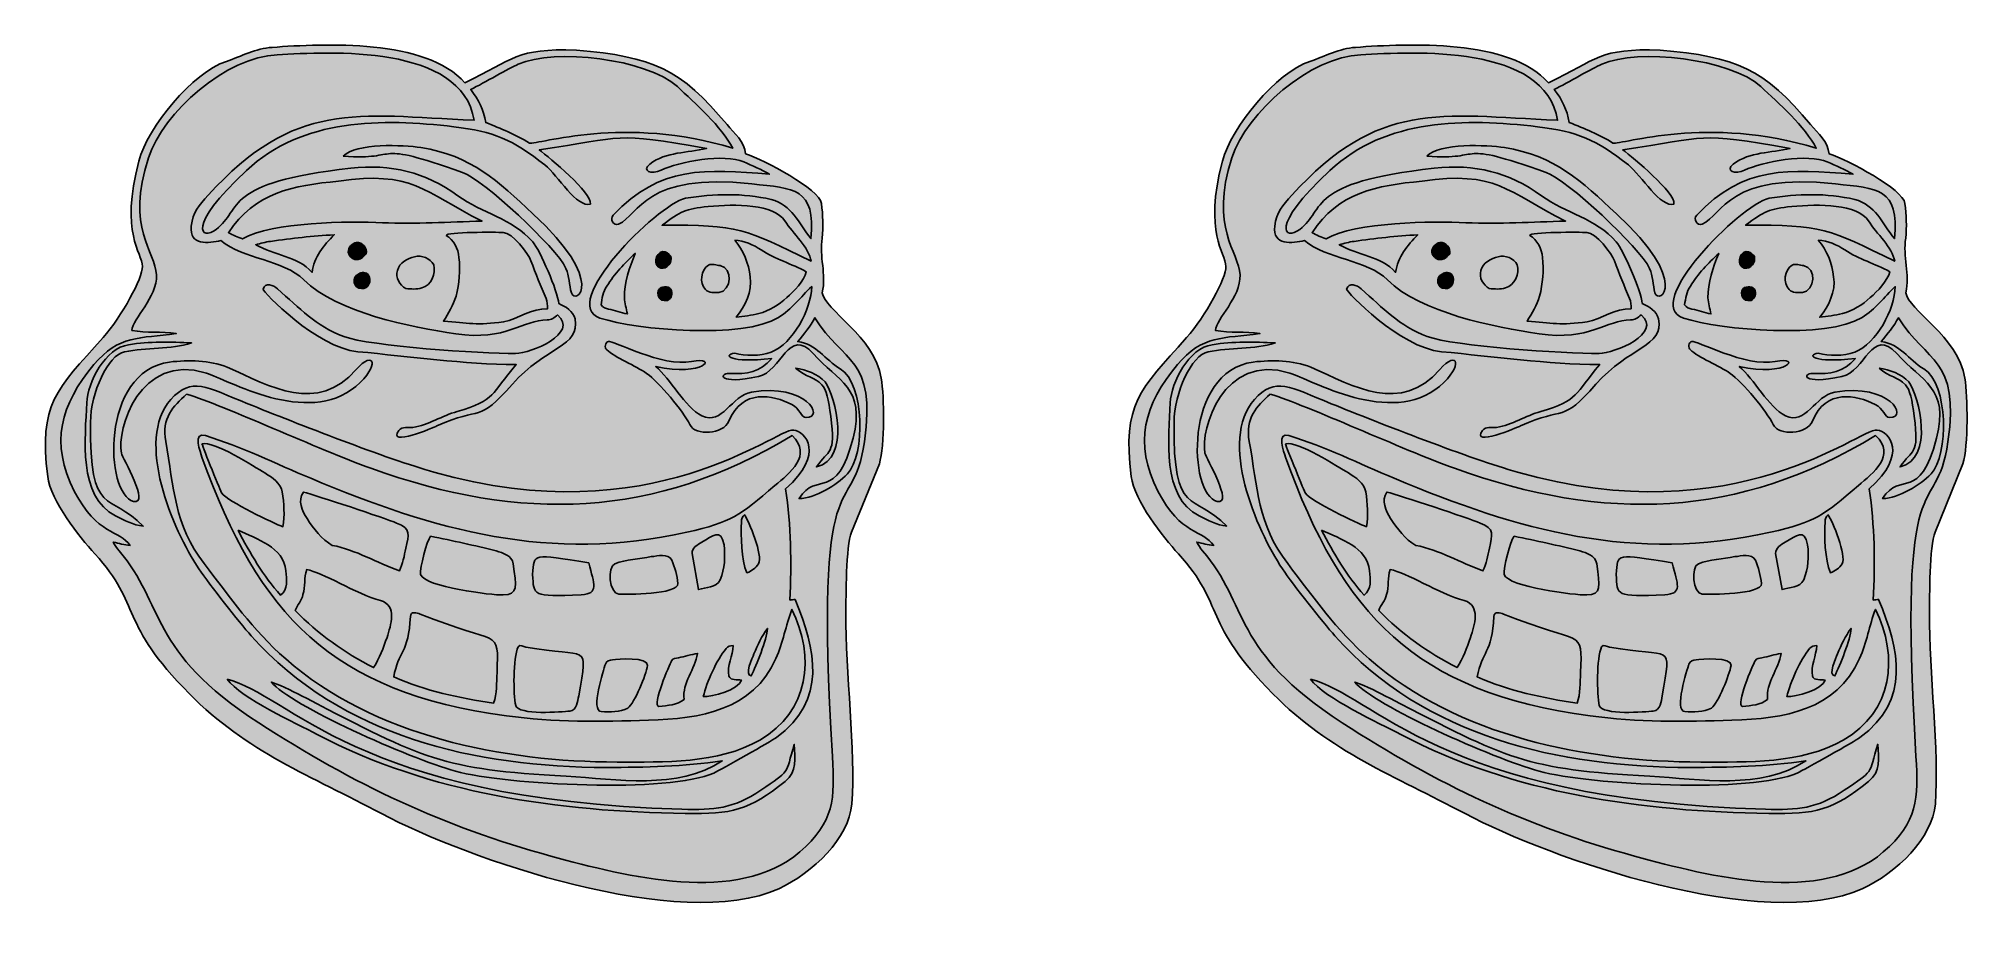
# Model space of a CAD drawing. Header units: millimetres. Extents: x 1635 to 1819, y -236 to -151.
import ezdxf

# ---------------------------------------------------------------- set-up
doc = ezdxf.new("R2010")
doc.units = ezdxf.units.MM
doc.header["$MEASUREMENT"] = 0
doc.layers.add('layer 1', color=7, linetype='Continuous')

msp = doc.modelspace()

# ---------------------------------------------------------------- hatches: boundary and pattern name
at = {"layer": 'layer 1', "true_color": 0x2b2a29}
h = msp.add_hatch(color=250, dxfattribs=at)
edge = h.paths.add_edge_path()
edge.add_spline(control_points=[(1657.4378, -152.1933), (1662.4257, -151.836), (1672.0896, -151.3621), (1675.7521, -155.5568), (1680.4458, -153.3561), (1680.5668, -152.2285), (1686.3729, -152.4677), (1693.6232, -153.0599), (1696.2764, -154.2447), (1700.6701, -159.5326), (1701.3754, -160.3574), (1702.3335, -161.1397), (1702.4234, -162.3005), (1704.2501, -162.8857), (1709.4498, -165.6838), (1709.6327, -167.0063), (1709.7858, -168.0991), (1709.8021, -169.2103), (1709.7026, -170.3082), (1709.418, -172.0334), (1710.1184, -173.763), (1709.7159, -175.4881), (1709.8811, -177.0971), (1714.6958, -179.6431), (1715.3249, -183.6105), (1715.6009, -185.3515), (1715.6597, -190.0159), (1715.1368, -191.7361), (1715.1368, -191.7361), (1712.494, -198.2349), (1712.494, -198.2349), (1711.9558, -199.5584), (1711.9744, -204.39), (1711.959, -205.9136), (1711.9026, -211.4475), (1712.9129, -219.0254), (1712.5219, -224.0435), (1712.2725, -227.2483), (1708.8294, -230.6113), (1705.5789, -232.0892), (1696.2494, -236.3321), (1675.9152, -229.2488), (1667.836, -224.9514), (1661.1744, -221.4084), (1655.0216, -219.0884), (1649.5915, -213.5921), (1642.8253, -206.7432), (1645.1074, -205.2562), (1640.6024, -200.2849), (1639.1242, -198.6538), (1636.4136, -195.238), (1636.1259, -192.9457), (1635.2601, -186.0411), (1636.9017, -184.761), (1641.3859, -179.7511), (1643.1859, -177.7398), (1645.152, -174.075), (1645.1234, -173.0028), (1645.0869, -171.6341), (1642.9776, -169.9148), (1644.7861, -162.9908), (1645.6266, -159.7712), (1649.8915, -154.5929), (1653.0996, -153.5259), (1654.5284, -153.032), (1655.9025, -152.2934), (1657.4378, -152.1933)], knot_values=[0, 0, 0, 0, 0.04545455, 0.04545455, 0.04545455, 0.09090909, 0.09090909, 0.09090909, 0.13636364, 0.13636364, 0.13636364, 0.18181818, 0.18181818, 0.18181818, 0.22727273, 0.22727273, 0.22727273, 0.27272727, 0.27272727, 0.27272727, 0.31818182, 0.31818182, 0.31818182, 0.36363636, 0.36363636, 0.36363636, 0.40909091, 0.40909091, 0.40909091, 0.45454545, 0.45454545, 0.45454545, 0.5, 0.5, 0.5, 0.54545455, 0.54545455, 0.54545455, 0.59090909, 0.59090909, 0.59090909, 0.63636364, 0.63636364, 0.63636364, 0.68181818, 0.68181818, 0.68181818, 0.72727273, 0.72727273, 0.72727273, 0.77272727, 0.77272727, 0.77272727, 0.81818182, 0.81818182, 0.81818182, 0.86363636, 0.86363636, 0.86363636, 0.90909091, 0.90909091, 0.90909091, 0.95454545, 0.95454545, 0.95454545, 1, 1, 1, 1], degree=3, periodic=1)
h = msp.add_hatch(color=250, dxfattribs=at)
edge = h.paths.add_edge_path()
edge.add_spline(control_points=[(1657.9368, -152.899), (1662.8905, -152.6073), (1675.4962, -151.8907), (1676.6305, -159.1133), (1665.2992, -158.6002), (1659.5973, -157.22), (1651.3713, -166.2362), (1650.492, -167.2002), (1649.9123, -167.8147), (1649.7594, -169.1656), (1649.5453, -171.0573), (1651.4273, -170.7995), (1652.5823, -170.5394), (1654.7095, -172.3517), (1658.49, -172.3087), (1660.4684, -174.2754), (1663.6048, -177.3936), (1670.6383, -178.7661), (1674.8855, -179.3971), (1679.674, -180.1085), (1681.2931, -178.0573), (1683.5718, -178.0813), (1683.9675, -178.1028), (1684.274, -177.8437), (1684.5582, -177.6075), (1686.6537, -179.3386), (1682.0395, -181.2581), (1680.5676, -181.2602), (1677.2415, -181.2644), (1666.7345, -180.5816), (1664.2478, -179.6465), (1661.5236, -178.6225), (1660.0945, -176.9828), (1657.9552, -175.1173), (1657.5758, -174.7861), (1656.7858, -174.4617), (1656.5844, -175.147), (1656.5388, -175.3771), (1661.6522, -180.7234), (1665.5936, -181.0921), (1670.6079, -181.5615), (1675.6004, -182.2714), (1680.6376, -182.323), (1678.1848, -185.1675), (1678.7397, -185.6527), (1675.0357, -186.7747), (1673.5923, -187.1641), (1672.3145, -188.0505), (1670.8258, -188.2818), (1670.3866, -188.365), (1669.8061, -188.1636), (1669.4917, -188.5743), (1668.3062, -190.2061), (1672.854, -188.2609), (1673.107, -188.1461), (1677.3878, -186.2027), (1676.9546, -187.96), (1680.2749, -184.1878), (1683.4299, -180.6031), (1686.7532, -180.6192), (1686.23, -177.9731), (1686.0335, -177.2428), (1685.325, -176.8056), (1684.678, -176.5097), (1684.5686, -175.3236), (1682.8983, -171.465), (1682.2012, -170.6641), (1680.2138, -168.3804), (1677.4297, -167.9972), (1675.0916, -166.2859), (1671.9759, -164.0054), (1668.7453, -163.2566), (1664.9134, -163.6743), (1652.6716, -165.0093), (1654.6579, -167.5481), (1652.1265, -169.4912), (1650.7551, -170.5443), (1649.1352, -169.3626), (1655.0025, -163.8889), (1660.3512, -158.8993), (1667.8713, -158.9236), (1674.7225, -159.7322), (1678.5098, -160.1794), (1680.2938, -160.9512), (1683.3608, -163.3633), (1684.5881, -164.3289), (1686.439, -167.5044), (1687.6869, -167.0712), (1687.8564, -165.9929), (1683.8222, -162.6857), (1682.8234, -161.926), (1691.0593, -160.7116), (1689.7703, -160.2019), (1698.7239, -161.7929), (1696.8849, -162.2425), (1694.9199, -162.078), (1693.3226, -163.2787), (1692.5102, -163.8894), (1693.4838, -164.3217), (1694.4007, -163.8624), (1696.0627, -163.03), (1700.432, -162.2709), (1702.2471, -163.0654), (1703.0805, -163.4249), (1703.9173, -163.7859), (1704.6988, -164.2484), (1698.6482, -163.724), (1694.2927, -163.4138), (1689.8464, -168.1291), (1689.4855, -168.4749), (1689.8779, -169.1737), (1690.3687, -168.9873), (1692.3482, -168.0748), (1692.8458, -164.0356), (1703.0221, -165.1552), (1707.0384, -165.5966), (1709.1086, -165.5294), (1708.6412, -170.3562), (1707.4522, -168.8813), (1706.8332, -167.1504), (1704.8651, -166.6367), (1702.1989, -166.0165), (1699.4206, -166.0828), (1696.7294, -166.5208), (1693.8978, -167.2077), (1684.6011, -176.6114), (1688.5955, -177.9017), (1692.1356, -179.0454), (1702.2023, -179.9099), (1705.5537, -177.8486), (1706.8437, -177.0551), (1707.6346, -175.9179), (1708.708, -174.9091), (1708.6526, -177.0934), (1706.9477, -180.2981), (1704.8601, -181.1318), (1703.7622, -181.5464), (1702.4176, -181.4828), (1701.3957, -181.2472), (1700.2006, -181.3757), (1700.9237, -182.196), (1704.9202, -181.7406), (1703.7348, -183.0692), (1702.629, -183.2173), (1700.8399, -183.1682), (1699.9189, -183.143), (1699.7987, -184.27), (1703.6414, -183.4577), (1705.8657, -182.9876), (1706.5048, -178.6607), (1708.8507, -181.272), (1711.2425, -183.9341), (1713.8588, -184.5001), (1712.6401, -189.2945), (1711.0623, -195.5021), (1709.1841, -192.3146), (1707.5136, -195.0481), (1709.0774, -194.9707), (1711.0667, -193.7965), (1712.1062, -192.7009), (1713.8168, -190.8987), (1713.7653, -184.157), (1711.4209, -182.7224), (1709.9463, -181.8204), (1709.1879, -180.3797), (1707.3804, -180.1289), (1707.9659, -179.4072), (1708.588, -178.7017), (1709.0106, -177.8668), (1711.6737, -182.2043), (1714.8683, -181.5967), (1713.7162, -189.6505), (1712.5859, -197.5543), (1708.9143, -190.0519), (1710.6742, -219.5457), (1710.9096, -223.4952), (1710.8894, -225.7626), (1707.5768, -228.6011), (1701.6776, -233.6558), (1691.2098, -230.9663), (1683.9303, -228.9927), (1673.7179, -226.2235), (1665.185, -222.1619), (1656.1705, -216.3333), (1645.574, -209.4823), (1647.3272, -205.1059), (1642.9011, -200.0086), (1642.6832, -199.7557), (1642.5071, -199.4694), (1642.3539, -199.1735), (1642.8896, -199.2768), (1643.4101, -199.4496), (1643.9574, -199.4896), (1642.9578, -198.0117), (1640.8256, -198.5307), (1638.6828, -194.3861), (1636.2902, -189.759), (1637.3699, -186.0995), (1640.5125, -182.3249), (1642.854, -179.5123), (1644.8809, -179.8303), (1648.3441, -179.3804), (1646.9486, -179.1293), (1645.5094, -179.3655), (1644.1189, -179.0691), (1644.1964, -177.9709), (1646.5452, -175.9153), (1646.4593, -173.8094), (1646.3676, -171.567), (1643.5069, -169.3897), (1645.6907, -162.6778), (1647.0859, -158.3909), (1653.1449, -153.0478), (1657.9368, -152.899)], knot_values=[0, 0, 0, 0, 0.01408451, 0.01408451, 0.01408451, 0.02816901, 0.02816901, 0.02816901, 0.04225352, 0.04225352, 0.04225352, 0.05633803, 0.05633803, 0.05633803, 0.07042254, 0.07042254, 0.07042254, 0.08450704, 0.08450704, 0.08450704, 0.09859155, 0.09859155, 0.09859155, 0.11267606, 0.11267606, 0.11267606, 0.12676056, 0.12676056, 0.12676056, 0.14084507, 0.14084507, 0.14084507, 0.15492958, 0.15492958, 0.15492958, 0.16901408, 0.16901408, 0.16901408, 0.18309859, 0.18309859, 0.18309859, 0.1971831, 0.1971831, 0.1971831, 0.21126761, 0.21126761, 0.21126761, 0.22535211, 0.22535211, 0.22535211, 0.23943662, 0.23943662, 0.23943662, 0.25352113, 0.25352113, 0.25352113, 0.26760563, 0.26760563, 0.26760563, 0.28169014, 0.28169014, 0.28169014, 0.29577465, 0.29577465, 0.29577465, 0.30985915, 0.30985915, 0.30985915, 0.32394366, 0.32394366, 0.32394366, 0.33802817, 0.33802817, 0.33802817, 0.35211268, 0.35211268, 0.35211268, 0.36619718, 0.36619718, 0.36619718, 0.38028169, 0.38028169, 0.38028169, 0.3943662, 0.3943662, 0.3943662, 0.4084507, 0.4084507, 0.4084507, 0.42253521, 0.42253521, 0.42253521, 0.43661972, 0.43661972, 0.43661972, 0.45070423, 0.45070423, 0.45070423, 0.46478873, 0.46478873, 0.46478873, 0.47887324, 0.47887324, 0.47887324, 0.49295775, 0.49295775, 0.49295775, 0.50704225, 0.50704225, 0.50704225, 0.52112676, 0.52112676, 0.52112676, 0.53521127, 0.53521127, 0.53521127, 0.54929577, 0.54929577, 0.54929577, 0.56338028, 0.56338028, 0.56338028, 0.57746479, 0.57746479, 0.57746479, 0.5915493, 0.5915493, 0.5915493, 0.6056338, 0.6056338, 0.6056338, 0.61971831, 0.61971831, 0.61971831, 0.63380282, 0.63380282, 0.63380282, 0.64788732, 0.64788732, 0.64788732, 0.66197183, 0.66197183, 0.66197183, 0.67605634, 0.67605634, 0.67605634, 0.69014085, 0.69014085, 0.69014085, 0.70422535, 0.70422535, 0.70422535, 0.71830986, 0.71830986, 0.71830986, 0.73239437, 0.73239437, 0.73239437, 0.74647887, 0.74647887, 0.74647887, 0.76056338, 0.76056338, 0.76056338, 0.77464789, 0.77464789, 0.77464789, 0.78873239, 0.78873239, 0.78873239, 0.8028169, 0.8028169, 0.8028169, 0.81690141, 0.81690141, 0.81690141, 0.83098592, 0.83098592, 0.83098592, 0.84507042, 0.84507042, 0.84507042, 0.85915493, 0.85915493, 0.85915493, 0.87323944, 0.87323944, 0.87323944, 0.88732394, 0.88732394, 0.88732394, 0.90140845, 0.90140845, 0.90140845, 0.91549296, 0.91549296, 0.91549296, 0.92957746, 0.92957746, 0.92957746, 0.94366197, 0.94366197, 0.94366197, 0.95774648, 0.95774648, 0.95774648, 0.97183099, 0.97183099, 0.97183099, 0.98591549, 0.98591549, 0.98591549, 1, 1, 1, 1], degree=3, periodic=1)
h = msp.add_hatch(color=250, dxfattribs=at)
edge = h.paths.add_edge_path()
edge.add_spline(control_points=[(1760.3831, -152.1933), (1765.371, -151.836), (1775.0349, -151.3621), (1778.6974, -155.5568), (1783.3911, -153.3561), (1783.5121, -152.2285), (1789.3182, -152.4677), (1796.5685, -153.0599), (1799.2217, -154.2447), (1803.6154, -159.5326), (1804.3207, -160.3574), (1805.2788, -161.1397), (1805.3687, -162.3005), (1807.1954, -162.8857), (1812.3951, -165.6838), (1812.578, -167.0063), (1812.7311, -168.0991), (1812.7474, -169.2103), (1812.6479, -170.3082), (1812.3633, -172.0334), (1813.0637, -173.763), (1812.6612, -175.4881), (1812.8264, -177.0971), (1817.6411, -179.6431), (1818.2702, -183.6105), (1818.5462, -185.3515), (1818.605, -190.0159), (1818.0821, -191.7361), (1818.0821, -191.7361), (1815.4393, -198.2349), (1815.4393, -198.2349), (1814.9011, -199.5584), (1814.9197, -204.39), (1814.9043, -205.9136), (1814.8479, -211.4475), (1815.8582, -219.0254), (1815.4672, -224.0435), (1815.2178, -227.2483), (1811.7747, -230.6113), (1808.5242, -232.0892), (1799.1947, -236.3321), (1778.8605, -229.2488), (1770.7813, -224.9514), (1764.1197, -221.4084), (1757.9669, -219.0884), (1752.5368, -213.5921), (1745.7706, -206.7432), (1748.0527, -205.2562), (1743.5477, -200.2849), (1742.0695, -198.6538), (1739.3589, -195.238), (1739.0712, -192.9457), (1738.2054, -186.0411), (1739.847, -184.761), (1744.3312, -179.7511), (1746.1312, -177.7398), (1748.0973, -174.075), (1748.0687, -173.0028), (1748.0322, -171.6341), (1745.9229, -169.9148), (1747.7314, -162.9908), (1748.5719, -159.7712), (1752.8368, -154.5929), (1756.0449, -153.5259), (1757.4737, -153.032), (1758.8478, -152.2934), (1760.3831, -152.1933)], knot_values=[0, 0, 0, 0, 0.04545455, 0.04545455, 0.04545455, 0.09090909, 0.09090909, 0.09090909, 0.13636364, 0.13636364, 0.13636364, 0.18181818, 0.18181818, 0.18181818, 0.22727273, 0.22727273, 0.22727273, 0.27272727, 0.27272727, 0.27272727, 0.31818182, 0.31818182, 0.31818182, 0.36363636, 0.36363636, 0.36363636, 0.40909091, 0.40909091, 0.40909091, 0.45454545, 0.45454545, 0.45454545, 0.5, 0.5, 0.5, 0.54545455, 0.54545455, 0.54545455, 0.59090909, 0.59090909, 0.59090909, 0.63636364, 0.63636364, 0.63636364, 0.68181818, 0.68181818, 0.68181818, 0.72727273, 0.72727273, 0.72727273, 0.77272727, 0.77272727, 0.77272727, 0.81818182, 0.81818182, 0.81818182, 0.86363636, 0.86363636, 0.86363636, 0.90909091, 0.90909091, 0.90909091, 0.95454545, 0.95454545, 0.95454545, 1, 1, 1, 1], degree=3, periodic=1)
at = {"layer": 'layer 1', "true_color": 0xfefefe}
h = msp.add_hatch(color=7, dxfattribs=at)
edge = h.paths.add_edge_path()
edge.add_spline(control_points=[(1760.8821, -152.899), (1765.8358, -152.6073), (1778.4415, -151.8907), (1779.5758, -159.1133), (1768.2445, -158.6002), (1762.5426, -157.22), (1754.3166, -166.2362), (1753.4373, -167.2002), (1752.8576, -167.8147), (1752.7047, -169.1656), (1752.4906, -171.0573), (1754.3726, -170.7995), (1755.5276, -170.5394), (1757.6548, -172.3517), (1761.4353, -172.3087), (1763.4137, -174.2754), (1766.5501, -177.3936), (1773.5836, -178.7661), (1777.8308, -179.3971), (1782.6193, -180.1085), (1784.2384, -178.0573), (1786.5171, -178.0813), (1786.9128, -178.1028), (1787.2193, -177.8437), (1787.5035, -177.6075), (1789.599, -179.3386), (1784.9848, -181.2581), (1783.5129, -181.2602), (1780.1868, -181.2644), (1769.6798, -180.5816), (1767.1931, -179.6465), (1764.4689, -178.6225), (1763.0398, -176.9828), (1760.9005, -175.1173), (1760.5211, -174.7861), (1759.7311, -174.4617), (1759.5297, -175.147), (1759.4841, -175.3771), (1764.5975, -180.7234), (1768.5389, -181.0921), (1773.5532, -181.5615), (1778.5457, -182.2714), (1783.5829, -182.323), (1781.1301, -185.1675), (1781.685, -185.6527), (1777.981, -186.7747), (1776.5376, -187.1641), (1775.2598, -188.0505), (1773.7711, -188.2818), (1773.3319, -188.365), (1772.7514, -188.1636), (1772.437, -188.5743), (1771.2515, -190.2061), (1775.7993, -188.2609), (1776.0523, -188.1461), (1780.3331, -186.2027), (1779.8999, -187.96), (1783.2202, -184.1878), (1786.3752, -180.6031), (1789.6985, -180.6192), (1789.1753, -177.9731), (1788.9788, -177.2428), (1788.2703, -176.8056), (1787.6233, -176.5097), (1787.5139, -175.3236), (1785.8436, -171.465), (1785.1465, -170.6641), (1783.1591, -168.3804), (1780.375, -167.9972), (1778.0369, -166.2859), (1774.9212, -164.0054), (1771.6906, -163.2566), (1767.8587, -163.6743), (1755.6169, -165.0093), (1757.6032, -167.5481), (1755.0718, -169.4912), (1753.7004, -170.5443), (1752.0805, -169.3626), (1757.9478, -163.8889), (1763.2965, -158.8993), (1770.8166, -158.9236), (1777.6678, -159.7322), (1781.4551, -160.1794), (1783.2391, -160.9512), (1786.3061, -163.3633), (1787.5334, -164.3289), (1789.3843, -167.5044), (1790.6322, -167.0712), (1790.8017, -165.9929), (1786.7675, -162.6857), (1785.7687, -161.926), (1794.0046, -160.7116), (1792.7156, -160.2019), (1801.6692, -161.7929), (1799.8302, -162.2425), (1797.8652, -162.078), (1796.2679, -163.2787), (1795.4555, -163.8894), (1796.4291, -164.3217), (1797.346, -163.8624), (1799.008, -163.03), (1803.3773, -162.2709), (1805.1924, -163.0654), (1806.0258, -163.4249), (1806.8626, -163.7859), (1807.6441, -164.2484), (1801.5935, -163.724), (1797.238, -163.4138), (1792.7917, -168.1291), (1792.4308, -168.4749), (1792.8232, -169.1737), (1793.314, -168.9873), (1795.2935, -168.0748), (1795.7911, -164.0356), (1805.9674, -165.1552), (1809.9837, -165.5966), (1812.0539, -165.5294), (1811.5865, -170.3562), (1810.3975, -168.8813), (1809.7785, -167.1504), (1807.8104, -166.6367), (1805.1442, -166.0165), (1802.3659, -166.0828), (1799.6747, -166.5208), (1796.8431, -167.2077), (1787.5464, -176.6114), (1791.5408, -177.9017), (1795.0809, -179.0454), (1805.1476, -179.9099), (1808.499, -177.8486), (1809.789, -177.0551), (1810.5799, -175.9179), (1811.6533, -174.9091), (1811.5979, -177.0934), (1809.893, -180.2981), (1807.8054, -181.1318), (1806.7075, -181.5464), (1805.3629, -181.4828), (1804.341, -181.2472), (1803.1459, -181.3757), (1803.869, -182.196), (1807.8655, -181.7406), (1806.6801, -183.0692), (1805.5743, -183.2173), (1803.7852, -183.1682), (1802.8642, -183.143), (1802.744, -184.27), (1806.5867, -183.4577), (1808.811, -182.9876), (1809.4501, -178.6607), (1811.796, -181.272), (1814.1878, -183.9341), (1816.8041, -184.5001), (1815.5854, -189.2945), (1814.0076, -195.5021), (1812.1294, -192.3146), (1810.4589, -195.0481), (1812.0227, -194.9707), (1814.012, -193.7965), (1815.0515, -192.7009), (1816.7621, -190.8987), (1816.7106, -184.157), (1814.3662, -182.7224), (1812.8916, -181.8204), (1812.1332, -180.3797), (1810.3257, -180.1289), (1810.9112, -179.4072), (1811.5333, -178.7017), (1811.9559, -177.8668), (1814.619, -182.2043), (1817.8136, -181.5967), (1816.6615, -189.6505), (1815.5312, -197.5543), (1811.8596, -190.0519), (1813.6195, -219.5457), (1813.8549, -223.4952), (1813.8347, -225.7626), (1810.5221, -228.6011), (1804.6229, -233.6558), (1794.1551, -230.9663), (1786.8756, -228.9927), (1776.6632, -226.2235), (1768.1303, -222.1619), (1759.1158, -216.3333), (1748.5193, -209.4823), (1750.2725, -205.1059), (1745.8464, -200.0086), (1745.6285, -199.7557), (1745.4524, -199.4694), (1745.2992, -199.1735), (1745.8349, -199.2768), (1746.3554, -199.4496), (1746.9027, -199.4896), (1745.9031, -198.0117), (1743.7709, -198.5307), (1741.6281, -194.3861), (1739.2355, -189.759), (1740.3152, -186.0995), (1743.4578, -182.3249), (1745.7993, -179.5123), (1747.8262, -179.8303), (1751.2894, -179.3804), (1749.8939, -179.1293), (1748.4547, -179.3655), (1747.0642, -179.0691), (1747.1417, -177.9709), (1749.4905, -175.9153), (1749.4046, -173.8094), (1749.3129, -171.567), (1746.4522, -169.3897), (1748.636, -162.6778), (1750.0312, -158.3909), (1756.0902, -153.0478), (1760.8821, -152.899)], knot_values=[0, 0, 0, 0, 0.01408451, 0.01408451, 0.01408451, 0.02816901, 0.02816901, 0.02816901, 0.04225352, 0.04225352, 0.04225352, 0.05633803, 0.05633803, 0.05633803, 0.07042254, 0.07042254, 0.07042254, 0.08450704, 0.08450704, 0.08450704, 0.09859155, 0.09859155, 0.09859155, 0.11267606, 0.11267606, 0.11267606, 0.12676056, 0.12676056, 0.12676056, 0.14084507, 0.14084507, 0.14084507, 0.15492958, 0.15492958, 0.15492958, 0.16901408, 0.16901408, 0.16901408, 0.18309859, 0.18309859, 0.18309859, 0.1971831, 0.1971831, 0.1971831, 0.21126761, 0.21126761, 0.21126761, 0.22535211, 0.22535211, 0.22535211, 0.23943662, 0.23943662, 0.23943662, 0.25352113, 0.25352113, 0.25352113, 0.26760563, 0.26760563, 0.26760563, 0.28169014, 0.28169014, 0.28169014, 0.29577465, 0.29577465, 0.29577465, 0.30985915, 0.30985915, 0.30985915, 0.32394366, 0.32394366, 0.32394366, 0.33802817, 0.33802817, 0.33802817, 0.35211268, 0.35211268, 0.35211268, 0.36619718, 0.36619718, 0.36619718, 0.38028169, 0.38028169, 0.38028169, 0.3943662, 0.3943662, 0.3943662, 0.4084507, 0.4084507, 0.4084507, 0.42253521, 0.42253521, 0.42253521, 0.43661972, 0.43661972, 0.43661972, 0.45070423, 0.45070423, 0.45070423, 0.46478873, 0.46478873, 0.46478873, 0.47887324, 0.47887324, 0.47887324, 0.49295775, 0.49295775, 0.49295775, 0.50704225, 0.50704225, 0.50704225, 0.52112676, 0.52112676, 0.52112676, 0.53521127, 0.53521127, 0.53521127, 0.54929577, 0.54929577, 0.54929577, 0.56338028, 0.56338028, 0.56338028, 0.57746479, 0.57746479, 0.57746479, 0.5915493, 0.5915493, 0.5915493, 0.6056338, 0.6056338, 0.6056338, 0.61971831, 0.61971831, 0.61971831, 0.63380282, 0.63380282, 0.63380282, 0.64788732, 0.64788732, 0.64788732, 0.66197183, 0.66197183, 0.66197183, 0.67605634, 0.67605634, 0.67605634, 0.69014085, 0.69014085, 0.69014085, 0.70422535, 0.70422535, 0.70422535, 0.71830986, 0.71830986, 0.71830986, 0.73239437, 0.73239437, 0.73239437, 0.74647887, 0.74647887, 0.74647887, 0.76056338, 0.76056338, 0.76056338, 0.77464789, 0.77464789, 0.77464789, 0.78873239, 0.78873239, 0.78873239, 0.8028169, 0.8028169, 0.8028169, 0.81690141, 0.81690141, 0.81690141, 0.83098592, 0.83098592, 0.83098592, 0.84507042, 0.84507042, 0.84507042, 0.85915493, 0.85915493, 0.85915493, 0.87323944, 0.87323944, 0.87323944, 0.88732394, 0.88732394, 0.88732394, 0.90140845, 0.90140845, 0.90140845, 0.91549296, 0.91549296, 0.91549296, 0.92957746, 0.92957746, 0.92957746, 0.94366197, 0.94366197, 0.94366197, 0.95774648, 0.95774648, 0.95774648, 0.97183099, 0.97183099, 0.97183099, 0.98591549, 0.98591549, 0.98591549, 1, 1, 1, 1], degree=3, periodic=1)
at = {"layer": 'layer 1', "true_color": 0x2b2a29}
h = msp.add_hatch(color=250, dxfattribs=at)
edge = h.paths.add_edge_path()
edge.add_spline(control_points=[(1680.8355, -153.7938), (1684.2478, -152.2635), (1693.0425, -153.2601), (1695.9462, -155.9245), (1697.6035, -157.4456), (1700.1707, -159.745), (1701.2057, -161.775), (1691.0161, -158.5995), (1682.6589, -161.4617), (1681.8916, -161.2792), (1680.591, -160.4707), (1679.1687, -159.8852), (1677.7451, -159.3312), (1677.5046, -158.06), (1677.0889, -157.2207), (1676.3126, -156.1873), (1677.6222, -155.5792), (1679.9293, -154.1564), (1680.8355, -153.7938)], knot_values=[0, 0, 0, 0, 0.16666667, 0.16666667, 0.16666667, 0.33333333, 0.33333333, 0.33333333, 0.5, 0.5, 0.5, 0.66666667, 0.66666667, 0.66666667, 0.83333333, 0.83333333, 0.83333333, 1, 1, 1, 1], degree=3, periodic=1)
at = {"layer": 'layer 1', "true_color": 0xfefefe}
h = msp.add_hatch(color=7, dxfattribs=at)
edge = h.paths.add_edge_path()
edge.add_spline(control_points=[(1783.7808, -153.7938), (1787.1931, -152.2635), (1795.9878, -153.2601), (1798.8915, -155.9245), (1800.5488, -157.4456), (1803.116, -159.745), (1804.151, -161.775), (1793.9614, -158.5995), (1785.6042, -161.4617), (1784.8369, -161.2792), (1783.5363, -160.4707), (1782.114, -159.8852), (1780.6904, -159.3312), (1780.4499, -158.06), (1780.0342, -157.2207), (1779.2579, -156.1873), (1780.5675, -155.5792), (1782.8746, -154.1564), (1783.7808, -153.7938)], knot_values=[0, 0, 0, 0, 0.16666667, 0.16666667, 0.16666667, 0.33333333, 0.33333333, 0.33333333, 0.5, 0.5, 0.5, 0.66666667, 0.66666667, 0.66666667, 0.83333333, 0.83333333, 0.83333333, 1, 1, 1, 1], degree=3, periodic=1)
at = {"layer": 'layer 1', "true_color": 0x2b2a29}
h = msp.add_hatch(color=250, dxfattribs=at)
edge = h.paths.add_edge_path()
edge.add_spline(control_points=[(1664.2079, -162.5384), (1669.9178, -162.9529), (1666.6716, -160.9366), (1675.5443, -164.0619), (1677.4928, -164.7488), (1684.4781, -171.2124), (1685.3649, -173.1842), (1685.6943, -173.9144), (1685.678, -174.7346), (1685.8741, -175.5), (1686.2608, -176.7328), (1689.3386, -174.5356), (1682.2212, -167.9893), (1678.8904, -164.9257), (1676.3765, -162.4483), (1671.5803, -161.7115), (1669.9212, -161.4569), (1665.4138, -161.2391), (1664.2079, -162.5384)], knot_values=[0, 0, 0, 0, 0.16666667, 0.16666667, 0.16666667, 0.33333333, 0.33333333, 0.33333333, 0.5, 0.5, 0.5, 0.66666667, 0.66666667, 0.66666667, 0.83333333, 0.83333333, 0.83333333, 1, 1, 1, 1], degree=3, periodic=1)
at = {"layer": 'layer 1', "true_color": 0xfefefe}
h = msp.add_hatch(color=7, dxfattribs=at)
edge = h.paths.add_edge_path()
edge.add_spline(control_points=[(1767.1532, -162.5384), (1772.8631, -162.9529), (1769.6169, -160.9366), (1778.4896, -164.0619), (1780.4381, -164.7488), (1787.4234, -171.2124), (1788.3102, -173.1842), (1788.6396, -173.9144), (1788.6233, -174.7346), (1788.8194, -175.5), (1789.2061, -176.7328), (1792.2839, -174.5356), (1785.1665, -167.9893), (1781.8357, -164.9257), (1779.3218, -162.4483), (1774.5256, -161.7115), (1772.8665, -161.4569), (1768.3591, -161.2391), (1767.1532, -162.5384)], knot_values=[0, 0, 0, 0, 0.16666667, 0.16666667, 0.16666667, 0.33333333, 0.33333333, 0.33333333, 0.5, 0.5, 0.5, 0.66666667, 0.66666667, 0.66666667, 0.83333333, 0.83333333, 0.83333333, 1, 1, 1, 1], degree=3, periodic=1)
at = {"layer": 'layer 1', "true_color": 0x2b2a29}
h = msp.add_hatch(color=250, dxfattribs=at)
edge = h.paths.add_edge_path()
edge.add_spline(control_points=[(1663.7539, -164.9102), (1670.7277, -163.8607), (1671.8229, -165.8816), (1677.3939, -168.6945), (1674.2138, -168.7615), (1671.1085, -168.99), (1667.919, -168.8411), (1664.8374, -168.6968), (1657.3968, -168.7565), (1654.63, -170.3779), (1654.1725, -170.2133), (1653.7268, -170.0186), (1653.2976, -169.7923), (1655.7866, -165.999), (1659.4232, -165.2787), (1663.7539, -164.9102)], knot_values=[0, 0, 0, 0, 0.2, 0.2, 0.2, 0.4, 0.4, 0.4, 0.6, 0.6, 0.6, 0.8, 0.8, 0.8, 1, 1, 1, 1], degree=3, periodic=1)
at = {"layer": 'layer 1', "true_color": 0xfefefe}
h = msp.add_hatch(color=7, dxfattribs=at)
edge = h.paths.add_edge_path()
edge.add_spline(control_points=[(1766.6992, -164.9102), (1773.673, -163.8607), (1774.7682, -165.8816), (1780.3392, -168.6945), (1777.1591, -168.7615), (1774.0538, -168.99), (1770.8643, -168.8411), (1767.7827, -168.6968), (1760.3421, -168.7565), (1757.5753, -170.3779), (1757.1178, -170.2133), (1756.6721, -170.0186), (1756.2429, -169.7923), (1758.7319, -165.999), (1762.3685, -165.2787), (1766.6992, -164.9102)], knot_values=[0, 0, 0, 0, 0.2, 0.2, 0.2, 0.4, 0.4, 0.4, 0.6, 0.6, 0.6, 0.8, 0.8, 0.8, 1, 1, 1, 1], degree=3, periodic=1)
at = {"layer": 'layer 1', "true_color": 0x2b2a29}
h = msp.add_hatch(color=250, dxfattribs=at)
edge = h.paths.add_edge_path()
edge.add_spline(control_points=[(1698.8686, -167.3081), (1701.4651, -167.0554), (1705.1461, -167.0742), (1706.1659, -168.678), (1706.9167, -169.8579), (1708.4661, -171.186), (1708.6563, -172.5106), (1702.4212, -169.4417), (1701.7611, -169.007), (1694.4904, -169.0888), (1696.2405, -167.7604), (1696.7431, -167.5153), (1698.8686, -167.3081)], knot_values=[0, 0, 0, 0, 0.25, 0.25, 0.25, 0.5, 0.5, 0.5, 0.75, 0.75, 0.75, 1, 1, 1, 1], degree=3, periodic=1)
at = {"layer": 'layer 1', "true_color": 0xfefefe}
h = msp.add_hatch(color=7, dxfattribs=at)
edge = h.paths.add_edge_path()
edge.add_spline(control_points=[(1801.8139, -167.3081), (1804.4104, -167.0554), (1808.0914, -167.0742), (1809.1112, -168.678), (1809.862, -169.8579), (1811.4114, -171.186), (1811.6016, -172.5106), (1805.3665, -169.4417), (1804.7064, -169.007), (1797.4357, -169.0888), (1799.1858, -167.7604), (1799.6884, -167.5153), (1801.8139, -167.3081)], knot_values=[0, 0, 0, 0, 0.25, 0.25, 0.25, 0.5, 0.5, 0.5, 0.75, 0.75, 0.75, 1, 1, 1, 1], degree=3, periodic=1)
at = {"layer": 'layer 1', "true_color": 0x2b2a29}
h = msp.add_hatch(color=250, dxfattribs=at)
edge = h.paths.add_edge_path()
edge.add_spline(control_points=[(1657.2916, -170.6158), (1659.3024, -170.3397), (1661.3202, -170.097), (1663.3496, -169.992), (1662.3531, -170.9601), (1661.4331, -172.1394), (1661.2422, -173.5588), (1659.8546, -172.0148), (1657.6174, -171.9199), (1655.8857, -170.9422), (1656.345, -170.8022), (1656.8124, -170.6807), (1657.2916, -170.6158)], knot_values=[0, 0, 0, 0, 0.25, 0.25, 0.25, 0.5, 0.5, 0.5, 0.75, 0.75, 0.75, 1, 1, 1, 1], degree=3, periodic=1)
h = msp.add_hatch(color=250, dxfattribs=at)
edge = h.paths.add_edge_path()
edge.add_spline(control_points=[(1679.4133, -169.7874), (1680.2552, -169.7561), (1681.7899, -171.7803), (1682.0366, -172.4676), (1682.4773, -173.6716), (1682.9713, -174.8558), (1683.4687, -176.0368), (1683.6234, -176.3431), (1683.5985, -176.6874), (1683.6134, -177.0183), (1682.1046, -176.9718), (1680.8538, -177.94), (1679.4315, -178.2642), (1676.9984, -178.5899), (1676.0106, -178.3968), (1673.7245, -178.1861), (1674.2051, -177.4441), (1674.6609, -176.6757), (1674.9187, -175.8241), (1675.2215, -174.6211), (1675.3397, -173.3687), (1675.1915, -172.1344), (1675.1284, -171.3128), (1674.7092, -170.4776), (1673.9839, -170.052), (1673.9433, -169.7416), (1678.7963, -169.6997), (1679.4133, -169.7874)], knot_values=[0, 0, 0, 0, 0.11111111, 0.11111111, 0.11111111, 0.22222222, 0.22222222, 0.22222222, 0.33333333, 0.33333333, 0.33333333, 0.44444444, 0.44444444, 0.44444444, 0.55555556, 0.55555556, 0.55555556, 0.66666667, 0.66666667, 0.66666667, 0.77777778, 0.77777778, 0.77777778, 0.88888889, 0.88888889, 0.88888889, 1, 1, 1, 1], degree=3, periodic=1)
h = msp.add_hatch(color=250, dxfattribs=at)
edge = h.paths.add_edge_path()
edge.add_spline(control_points=[(1701.3952, -170.4979), (1702.3038, -170.576), (1703.1719, -170.9185), (1703.9203, -171.4343), (1705.2562, -172.2977), (1706.7981, -172.7519), (1708.1905, -173.4952), (1708.0163, -174.3277), (1706.9938, -175.3978), (1706.3391, -175.957), (1705.584, -176.6525), (1704.6842, -177.2097), (1703.6859, -177.4741), (1702.9822, -177.6487), (1702.2604, -177.7304), (1701.5419, -177.8154), (1702.3884, -176.7458), (1703.0737, -175.3815), (1702.856, -173.981), (1702.7394, -172.7019), (1702.2239, -171.4793), (1701.3952, -170.4979)], knot_values=[0, 0, 0, 0, 0.14285714, 0.14285714, 0.14285714, 0.28571429, 0.28571429, 0.28571429, 0.42857143, 0.42857143, 0.42857143, 0.57142857, 0.57142857, 0.57142857, 0.71428571, 0.71428571, 0.71428571, 0.85714286, 0.85714286, 0.85714286, 1, 1, 1, 1], degree=3, periodic=1)
at = {"layer": 'layer 1', "true_color": 0xfefefe}
h = msp.add_hatch(color=7, dxfattribs=at)
edge = h.paths.add_edge_path()
edge.add_spline(control_points=[(1760.2369, -170.6158), (1762.2477, -170.3397), (1764.2655, -170.097), (1766.2949, -169.992), (1765.2984, -170.9601), (1764.3784, -172.1394), (1764.1875, -173.5588), (1762.7999, -172.0148), (1760.5627, -171.9199), (1758.831, -170.9422), (1759.2903, -170.8022), (1759.7577, -170.6807), (1760.2369, -170.6158)], knot_values=[0, 0, 0, 0, 0.25, 0.25, 0.25, 0.5, 0.5, 0.5, 0.75, 0.75, 0.75, 1, 1, 1, 1], degree=3, periodic=1)
h = msp.add_hatch(color=7, dxfattribs=at)
edge = h.paths.add_edge_path()
edge.add_spline(control_points=[(1782.3586, -169.7874), (1783.2005, -169.7561), (1784.7352, -171.7803), (1784.9819, -172.4676), (1785.4226, -173.6716), (1785.9166, -174.8558), (1786.414, -176.0368), (1786.5687, -176.3431), (1786.5438, -176.6874), (1786.5587, -177.0183), (1785.0499, -176.9718), (1783.7991, -177.94), (1782.3768, -178.2642), (1779.9437, -178.5899), (1778.9559, -178.3968), (1776.6698, -178.1861), (1777.1504, -177.4441), (1777.6062, -176.6757), (1777.864, -175.8241), (1778.1668, -174.6211), (1778.285, -173.3687), (1778.1368, -172.1344), (1778.0737, -171.3128), (1777.6545, -170.4776), (1776.9292, -170.052), (1776.8886, -169.7416), (1781.7416, -169.6997), (1782.3586, -169.7874)], knot_values=[0, 0, 0, 0, 0.11111111, 0.11111111, 0.11111111, 0.22222222, 0.22222222, 0.22222222, 0.33333333, 0.33333333, 0.33333333, 0.44444444, 0.44444444, 0.44444444, 0.55555556, 0.55555556, 0.55555556, 0.66666667, 0.66666667, 0.66666667, 0.77777778, 0.77777778, 0.77777778, 0.88888889, 0.88888889, 0.88888889, 1, 1, 1, 1], degree=3, periodic=1)
h = msp.add_hatch(color=7, dxfattribs=at)
edge = h.paths.add_edge_path()
edge.add_spline(control_points=[(1804.3405, -170.4979), (1805.2491, -170.576), (1806.1172, -170.9185), (1806.8656, -171.4343), (1808.2015, -172.2977), (1809.7434, -172.7519), (1811.1358, -173.4952), (1810.9616, -174.3277), (1809.9391, -175.3978), (1809.2844, -175.957), (1808.5293, -176.6525), (1807.6295, -177.2097), (1806.6312, -177.4741), (1805.9275, -177.6487), (1805.2057, -177.7304), (1804.4872, -177.8154), (1805.3337, -176.7458), (1806.019, -175.3815), (1805.8013, -173.981), (1805.6847, -172.7019), (1805.1692, -171.4793), (1804.3405, -170.4979)], knot_values=[0, 0, 0, 0, 0.14285714, 0.14285714, 0.14285714, 0.28571429, 0.28571429, 0.28571429, 0.42857143, 0.42857143, 0.42857143, 0.57142857, 0.57142857, 0.57142857, 0.71428571, 0.71428571, 0.71428571, 0.85714286, 0.85714286, 0.85714286, 1, 1, 1, 1], degree=3, periodic=1)
at = {"layer": 'layer 1', "true_color": 0x2b2a29}
h = msp.add_hatch(color=250, dxfattribs=at)
edge = h.paths.add_edge_path()
edge.add_spline(control_points=[(1664.6769, -171.6454), (1664.6605, -171.1947), (1665.0297, -170.8107), (1665.4523, -170.714), (1666.0311, -170.714), (1666.5185, -171.2167), (1666.382, -171.8052), (1666.1556, -172.013), (1665.9627, -172.3226), (1665.6184, -172.3295), (1665.1643, -172.4457), (1664.7719, -172.0597), (1664.6769, -171.6454)], knot_values=[0, 0, 0, 0, 0.25, 0.25, 0.25, 0.5, 0.5, 0.5, 0.75, 0.75, 0.75, 1, 1, 1, 1], degree=3, periodic=1)
h = msp.add_hatch(color=250, dxfattribs=at)
edge = h.paths.add_edge_path()
edge.add_spline(control_points=[(1670.9832, -172.0715), (1671.6367, -171.91), (1672.4786, -172.2078), (1672.7964, -172.83), (1673.0158, -173.6982), (1672.575, -174.7695), (1671.6749, -175.0388), (1671.1828, -175.1869), (1670.6472, -175.1454), (1670.1412, -175.0922), (1669.5743, -174.7528), (1669.1117, -174.0743), (1669.3528, -173.3939), (1669.5074, -172.6204), (1670.3043, -172.2708), (1670.9832, -172.0715)], knot_values=[0, 0, 0, 0, 0.2, 0.2, 0.2, 0.4, 0.4, 0.4, 0.6, 0.6, 0.6, 0.8, 0.8, 0.8, 1, 1, 1, 1], degree=3, periodic=1)
h = msp.add_hatch(color=250, dxfattribs=at)
edge = h.paths.add_edge_path()
edge.add_spline(control_points=[(1689.254, -174.8708), (1689.9611, -173.6831), (1690.9423, -172.7037), (1691.9388, -171.7603), (1691.398, -173.1108), (1690.8907, -174.5114), (1690.9173, -175.9871), (1690.9591, -176.5011), (1691.0954, -177.0001), (1691.197, -177.5041), (1690.5864, -177.3943), (1690.011, -177.148), (1689.3988, -177.0432), (1689.1243, -176.9986), (1688.8797, -176.8673), (1688.6968, -176.6576), (1688.8016, -176.042), (1688.8499, -175.3801), (1689.254, -174.8708)], knot_values=[0, 0, 0, 0, 0.16666667, 0.16666667, 0.16666667, 0.33333333, 0.33333333, 0.33333333, 0.5, 0.5, 0.5, 0.66666667, 0.66666667, 0.66666667, 0.83333333, 0.83333333, 0.83333333, 1, 1, 1, 1], degree=3, periodic=1)
h = msp.add_hatch(color=250, dxfattribs=at)
edge = h.paths.add_edge_path()
edge.add_spline(control_points=[(1694.3641, -173.1528), (1693.6205, -172.9029), (1693.8319, -171.7106), (1694.5489, -171.5907), (1694.8831, -171.5524), (1695.1026, -171.8302), (1695.3307, -172.0246), (1695.457, -172.5952), (1695.0012, -173.304), (1694.3641, -173.1528)], knot_values=[0, 0, 0, 0, 0.33333333, 0.33333333, 0.33333333, 0.66666667, 0.66666667, 0.66666667, 1, 1, 1, 1], degree=3, periodic=1)
at = {"layer": 'layer 1', "true_color": 0xfefefe}
h = msp.add_hatch(color=7, dxfattribs=at)
edge = h.paths.add_edge_path()
edge.add_spline(control_points=[(1767.6222, -171.6454), (1767.6058, -171.1947), (1767.975, -170.8107), (1768.3976, -170.714), (1768.9764, -170.714), (1769.4638, -171.2167), (1769.3273, -171.8052), (1769.1009, -172.013), (1768.908, -172.3226), (1768.5637, -172.3295), (1768.1096, -172.4457), (1767.7172, -172.0597), (1767.6222, -171.6454)], knot_values=[0, 0, 0, 0, 0.25, 0.25, 0.25, 0.5, 0.5, 0.5, 0.75, 0.75, 0.75, 1, 1, 1, 1], degree=3, periodic=1)
h = msp.add_hatch(color=7, dxfattribs=at)
edge = h.paths.add_edge_path()
edge.add_spline(control_points=[(1773.9285, -172.0715), (1774.582, -171.91), (1775.4239, -172.2078), (1775.7417, -172.83), (1775.9611, -173.6982), (1775.5203, -174.7695), (1774.6202, -175.0388), (1774.1281, -175.1869), (1773.5925, -175.1454), (1773.0865, -175.0922), (1772.5196, -174.7528), (1772.057, -174.0743), (1772.2981, -173.3939), (1772.4527, -172.6204), (1773.2496, -172.2708), (1773.9285, -172.0715)], knot_values=[0, 0, 0, 0, 0.2, 0.2, 0.2, 0.4, 0.4, 0.4, 0.6, 0.6, 0.6, 0.8, 0.8, 0.8, 1, 1, 1, 1], degree=3, periodic=1)
h = msp.add_hatch(color=7, dxfattribs=at)
edge = h.paths.add_edge_path()
edge.add_spline(control_points=[(1792.1993, -174.8708), (1792.9064, -173.6831), (1793.8876, -172.7037), (1794.8841, -171.7603), (1794.3433, -173.1108), (1793.836, -174.5114), (1793.8626, -175.9871), (1793.9044, -176.5011), (1794.0407, -177.0001), (1794.1423, -177.5041), (1793.5317, -177.3943), (1792.9563, -177.148), (1792.3441, -177.0432), (1792.0696, -176.9986), (1791.825, -176.8673), (1791.6421, -176.6576), (1791.7469, -176.042), (1791.7952, -175.3801), (1792.1993, -174.8708)], knot_values=[0, 0, 0, 0, 0.16666667, 0.16666667, 0.16666667, 0.33333333, 0.33333333, 0.33333333, 0.5, 0.5, 0.5, 0.66666667, 0.66666667, 0.66666667, 0.83333333, 0.83333333, 0.83333333, 1, 1, 1, 1], degree=3, periodic=1)
h = msp.add_hatch(color=7, dxfattribs=at)
edge = h.paths.add_edge_path()
edge.add_spline(control_points=[(1797.3094, -173.1528), (1796.5658, -172.9029), (1796.7772, -171.7106), (1797.4942, -171.5907), (1797.8284, -171.5524), (1798.0479, -171.8302), (1798.276, -172.0246), (1798.4023, -172.5952), (1797.9465, -173.304), (1797.3094, -173.1528)], knot_values=[0, 0, 0, 0, 0.33333333, 0.33333333, 0.33333333, 0.66666667, 0.66666667, 0.66666667, 1, 1, 1, 1], degree=3, periodic=1)
at = {"layer": 'layer 1', "true_color": 0x2b2a29}
h = msp.add_hatch(color=250, dxfattribs=at)
edge = h.paths.add_edge_path()
edge.add_spline(control_points=[(1665.6583, -173.7234), (1665.9246, -173.5018), (1666.402, -173.5004), (1666.5983, -173.8129), (1666.9491, -174.3037), (1666.6066, -175.2069), (1665.9328, -175.0903), (1665.1827, -175.1322), (1664.9666, -173.9875), (1665.6583, -173.7234)], knot_values=[0, 0, 0, 0, 0.33333333, 0.33333333, 0.33333333, 0.66666667, 0.66666667, 0.66666667, 1, 1, 1, 1], degree=3, periodic=1)
h = msp.add_hatch(color=250, dxfattribs=at)
edge = h.paths.add_edge_path()
edge.add_spline(control_points=[(1698.9002, -172.863), (1699.2396, -172.7136), (1699.6469, -172.8951), (1700.0082, -172.9166), (1701.2605, -173.1344), (1701.1093, -175.3167), (1699.885, -175.4764), (1699.4625, -175.4814), (1698.9434, -175.5462), (1698.6341, -175.1903), (1698.0237, -174.5431), (1698.1634, -173.3589), (1698.9002, -172.863)], knot_values=[0, 0, 0, 0, 0.25, 0.25, 0.25, 0.5, 0.5, 0.5, 0.75, 0.75, 0.75, 1, 1, 1, 1], degree=3, periodic=1)
at = {"layer": 'layer 1', "true_color": 0xfefefe}
h = msp.add_hatch(color=7, dxfattribs=at)
edge = h.paths.add_edge_path()
edge.add_spline(control_points=[(1768.6036, -173.7234), (1768.8699, -173.5018), (1769.3473, -173.5004), (1769.5436, -173.8129), (1769.8944, -174.3037), (1769.5519, -175.2069), (1768.8781, -175.0903), (1768.128, -175.1322), (1767.9119, -173.9875), (1768.6036, -173.7234)], knot_values=[0, 0, 0, 0, 0.33333333, 0.33333333, 0.33333333, 0.66666667, 0.66666667, 0.66666667, 1, 1, 1, 1], degree=3, periodic=1)
h = msp.add_hatch(color=7, dxfattribs=at)
edge = h.paths.add_edge_path()
edge.add_spline(control_points=[(1801.8455, -172.863), (1802.1849, -172.7136), (1802.5922, -172.8951), (1802.9535, -172.9166), (1804.2058, -173.1344), (1804.0546, -175.3167), (1802.8303, -175.4764), (1802.4078, -175.4814), (1801.8887, -175.5462), (1801.5794, -175.1903), (1800.969, -174.5431), (1801.1087, -173.3589), (1801.8455, -172.863)], knot_values=[0, 0, 0, 0, 0.25, 0.25, 0.25, 0.5, 0.5, 0.5, 0.75, 0.75, 0.75, 1, 1, 1, 1], degree=3, periodic=1)
at = {"layer": 'layer 1', "true_color": 0x2b2a29}
h = msp.add_hatch(color=250, dxfattribs=at)
edge = h.paths.add_edge_path()
edge.add_spline(control_points=[(1694.3992, -174.9974), (1694.7816, -174.8492), (1695.4636, -174.9309), (1695.4188, -175.4781), (1695.4986, -175.894), (1695.1424, -176.3413), (1694.7, -176.23), (1694.0798, -176.2547), (1693.8784, -175.2783), (1694.3992, -174.9974)], knot_values=[0, 0, 0, 0, 0.33333333, 0.33333333, 0.33333333, 0.66666667, 0.66666667, 0.66666667, 1, 1, 1, 1], degree=3, periodic=1)
at = {"layer": 'layer 1', "true_color": 0xfefefe}
h = msp.add_hatch(color=7, dxfattribs=at)
edge = h.paths.add_edge_path()
edge.add_spline(control_points=[(1797.3445, -174.9974), (1797.7269, -174.8492), (1798.4089, -174.9309), (1798.3641, -175.4781), (1798.4439, -175.894), (1798.0877, -176.3413), (1797.6453, -176.23), (1797.0251, -176.2547), (1796.8237, -175.2783), (1797.3445, -174.9974)], knot_values=[0, 0, 0, 0, 0.33333333, 0.33333333, 0.33333333, 0.66666667, 0.66666667, 0.66666667, 1, 1, 1, 1], degree=3, periodic=1)
at = {"layer": 'layer 1', "true_color": 0x2b2a29}
h = msp.add_hatch(color=250, dxfattribs=at)
edge = h.paths.add_edge_path()
edge.add_spline(control_points=[(1643.8161, -180.4386), (1641.6062, -180.7218), (1639.9084, -184.015), (1639.8339, -185.9394), (1639.7075, -189.1992), (1638.9664, -194.904), (1642.5702, -196.6716), (1643.4069, -197.0878), (1644.2535, -197.5816), (1645.2036, -197.6598), (1642.023, -194.3693), (1640.1059, -197.0132), (1640.1862, -187.7956), (1640.2107, -185.0024), (1641.8552, -181.4071), (1643.4302, -181.0988), (1645.485, -180.6964), (1647.8093, -180.8834), (1649.7994, -180.2588), (1647.8083, -180.1605), (1645.789, -180.0941), (1643.8161, -180.4386)], knot_values=[0, 0, 0, 0, 0.14285714, 0.14285714, 0.14285714, 0.28571429, 0.28571429, 0.28571429, 0.42857143, 0.42857143, 0.42857143, 0.57142857, 0.57142857, 0.57142857, 0.71428571, 0.71428571, 0.71428571, 0.85714286, 0.85714286, 0.85714286, 1, 1, 1, 1], degree=3, periodic=1)
h = msp.add_hatch(color=250, dxfattribs=at)
edge = h.paths.add_edge_path()
edge.add_spline(control_points=[(1647.7102, -182.0735), (1641.1005, -182.9656), (1641.5445, -194.6528), (1644.2851, -195.3046), (1645.8967, -195.6878), (1643.2194, -191.17), (1643.1252, -190.7201), (1642.6625, -188.5136), (1644.8413, -181.1516), (1651.1989, -183.1243), (1653.1038, -183.7155), (1660.8183, -188.2586), (1665.407, -184.3832), (1667.7712, -182.3862), (1667.1235, -180.8502), (1665.4339, -182.7937), (1661.742, -187.0405), (1657.2971, -184.415), (1653.1862, -182.5561), (1651.4528, -181.9005), (1649.5332, -181.8705), (1647.7102, -182.0735)], knot_values=[0, 0, 0, 0, 0.14285714, 0.14285714, 0.14285714, 0.28571429, 0.28571429, 0.28571429, 0.42857143, 0.42857143, 0.42857143, 0.57142857, 0.57142857, 0.57142857, 0.71428571, 0.71428571, 0.71428571, 0.85714286, 0.85714286, 0.85714286, 1, 1, 1, 1], degree=3, periodic=1)
h = msp.add_hatch(color=250, dxfattribs=at)
edge = h.paths.add_edge_path()
edge.add_spline(control_points=[(1689.2424, -180.9208), (1689.9747, -181.5995), (1692.0162, -182.4559), (1693.0249, -183.1482), (1694.2005, -183.9549), (1696.5125, -186.7639), (1697.1237, -188.0202), (1697.6599, -189.122), (1700.3199, -188.9472), (1700.8418, -187.687), (1702.1243, -184.5899), (1704.998, -185.1866), (1706.8162, -186.108), (1707.5797, -186.495), (1707.7135, -187.3567), (1708.1786, -187.3551), (1709.9955, -187.3475), (1708.2134, -184.076), (1702.9791, -184.9313), (1701.0829, -185.2407), (1700.2242, -188.1305), (1698.273, -187.1733), (1696.6454, -186.3754), (1695.2883, -183.6205), (1693.8866, -182.5062), (1698.4649, -183.5099), (1699.9163, -181.4851), (1697.2997, -182.0265), (1694.5404, -182.5975), (1689.7217, -179.9667), (1689.3937, -180.1104), (1689.0775, -180.2304), (1688.9914, -180.6994), (1689.2424, -180.9208)], knot_values=[0, 0, 0, 0, 0.09090909, 0.09090909, 0.09090909, 0.18181818, 0.18181818, 0.18181818, 0.27272727, 0.27272727, 0.27272727, 0.36363636, 0.36363636, 0.36363636, 0.45454545, 0.45454545, 0.45454545, 0.54545455, 0.54545455, 0.54545455, 0.63636364, 0.63636364, 0.63636364, 0.72727273, 0.72727273, 0.72727273, 0.81818182, 0.81818182, 0.81818182, 0.90909091, 0.90909091, 0.90909091, 1, 1, 1, 1], degree=3, periodic=1)
at = {"layer": 'layer 1', "true_color": 0xfefefe}
h = msp.add_hatch(color=7, dxfattribs=at)
edge = h.paths.add_edge_path()
edge.add_spline(control_points=[(1746.7614, -180.4386), (1744.5515, -180.7218), (1742.8537, -184.015), (1742.7792, -185.9394), (1742.6528, -189.1992), (1741.9117, -194.904), (1745.5155, -196.6716), (1746.3522, -197.0878), (1747.1988, -197.5816), (1748.1489, -197.6598), (1744.9683, -194.3693), (1743.0512, -197.0132), (1743.1315, -187.7956), (1743.156, -185.0024), (1744.8005, -181.4071), (1746.3755, -181.0988), (1748.4303, -180.6964), (1750.7546, -180.8834), (1752.7447, -180.2588), (1750.7536, -180.1605), (1748.7343, -180.0941), (1746.7614, -180.4386)], knot_values=[0, 0, 0, 0, 0.14285714, 0.14285714, 0.14285714, 0.28571429, 0.28571429, 0.28571429, 0.42857143, 0.42857143, 0.42857143, 0.57142857, 0.57142857, 0.57142857, 0.71428571, 0.71428571, 0.71428571, 0.85714286, 0.85714286, 0.85714286, 1, 1, 1, 1], degree=3, periodic=1)
h = msp.add_hatch(color=7, dxfattribs=at)
edge = h.paths.add_edge_path()
edge.add_spline(control_points=[(1750.6555, -182.0735), (1744.0458, -182.9656), (1744.4898, -194.6528), (1747.2304, -195.3046), (1748.842, -195.6878), (1746.1647, -191.17), (1746.0705, -190.7201), (1745.6078, -188.5136), (1747.7866, -181.1516), (1754.1442, -183.1243), (1756.0491, -183.7155), (1763.7636, -188.2586), (1768.3523, -184.3832), (1770.7165, -182.3862), (1770.0688, -180.8502), (1768.3792, -182.7937), (1764.6873, -187.0405), (1760.2424, -184.415), (1756.1315, -182.5561), (1754.3981, -181.9005), (1752.4785, -181.8705), (1750.6555, -182.0735)], knot_values=[0, 0, 0, 0, 0.14285714, 0.14285714, 0.14285714, 0.28571429, 0.28571429, 0.28571429, 0.42857143, 0.42857143, 0.42857143, 0.57142857, 0.57142857, 0.57142857, 0.71428571, 0.71428571, 0.71428571, 0.85714286, 0.85714286, 0.85714286, 1, 1, 1, 1], degree=3, periodic=1)
h = msp.add_hatch(color=7, dxfattribs=at)
edge = h.paths.add_edge_path()
edge.add_spline(control_points=[(1792.1877, -180.9208), (1792.92, -181.5995), (1794.9615, -182.4559), (1795.9702, -183.1482), (1797.1458, -183.9549), (1799.4578, -186.7639), (1800.069, -188.0202), (1800.6052, -189.122), (1803.2652, -188.9472), (1803.7871, -187.687), (1805.0696, -184.5899), (1807.9433, -185.1866), (1809.7615, -186.108), (1810.525, -186.495), (1810.6588, -187.3567), (1811.1239, -187.3551), (1812.9408, -187.3475), (1811.1587, -184.076), (1805.9244, -184.9313), (1804.0282, -185.2407), (1803.1695, -188.1305), (1801.2183, -187.1733), (1799.5907, -186.3754), (1798.2336, -183.6205), (1796.8319, -182.5062), (1801.4102, -183.5099), (1802.8616, -181.4851), (1800.245, -182.0265), (1797.4857, -182.5975), (1792.667, -179.9667), (1792.339, -180.1104), (1792.0228, -180.2304), (1791.9367, -180.6994), (1792.1877, -180.9208)], knot_values=[0, 0, 0, 0, 0.09090909, 0.09090909, 0.09090909, 0.18181818, 0.18181818, 0.18181818, 0.27272727, 0.27272727, 0.27272727, 0.36363636, 0.36363636, 0.36363636, 0.45454545, 0.45454545, 0.45454545, 0.54545455, 0.54545455, 0.54545455, 0.63636364, 0.63636364, 0.63636364, 0.72727273, 0.72727273, 0.72727273, 0.81818182, 0.81818182, 0.81818182, 0.90909091, 0.90909091, 0.90909091, 1, 1, 1, 1], degree=3, periodic=1)
at = {"layer": 'layer 1', "true_color": 0x2b2a29}
h = msp.add_hatch(color=250, dxfattribs=at)
edge = h.paths.add_edge_path()
edge.add_spline(control_points=[(1707.1808, -182.6607), (1708.168, -183.5483), (1708.9776, -183.478), (1709.6778, -184.2288), (1710.0888, -184.6688), (1710.3182, -185.6581), (1710.5183, -187.225), (1711.004, -191.0315), (1710.3204, -190.3044), (1709.1637, -192.0318), (1712.4424, -191.2237), (1711.0061, -185.4068), (1709.9905, -183.9535), (1709.2549, -183.2163), (1708.2037, -182.7986), (1707.1808, -182.6607)], knot_values=[0, 0, 0, 0, 0.2, 0.2, 0.2, 0.4, 0.4, 0.4, 0.6, 0.6, 0.6, 0.8, 0.8, 0.8, 1, 1, 1, 1], degree=3, periodic=1)
at = {"layer": 'layer 1', "true_color": 0xfefefe}
h = msp.add_hatch(color=7, dxfattribs=at)
edge = h.paths.add_edge_path()
edge.add_spline(control_points=[(1810.1261, -182.6607), (1811.1133, -183.5483), (1811.9229, -183.478), (1812.6231, -184.2288), (1813.0341, -184.6688), (1813.2635, -185.6581), (1813.4636, -187.225), (1813.9493, -191.0315), (1813.2657, -190.3044), (1812.109, -192.0318), (1815.3877, -191.2237), (1813.9514, -185.4068), (1812.9358, -183.9535), (1812.2002, -183.2163), (1811.149, -182.7986), (1810.1261, -182.6607)], knot_values=[0, 0, 0, 0, 0.2, 0.2, 0.2, 0.4, 0.4, 0.4, 0.6, 0.6, 0.6, 0.8, 0.8, 0.8, 1, 1, 1, 1], degree=3, periodic=1)
at = {"layer": 'layer 1', "true_color": 0x2b2a29}
h = msp.add_hatch(color=250, dxfattribs=at)
edge = h.paths.add_edge_path()
edge.add_spline(control_points=[(1647.8215, -185.64), (1644.3876, -189.5237), (1647.9886, -197.9986), (1650.4913, -201.7119), (1651.5177, -203.2345), (1654.3324, -206.8034), (1655.46, -208.0661), (1664.0535, -217.6883), (1676.751, -220.5433), (1689.2225, -220.5785), (1692.8937, -220.5603), (1696.5814, -220.5004), (1700.2179, -219.948), (1695.9531, -222.7658), (1690.1913, -221.6712), (1685.3916, -221.4119), (1673.5314, -220.7704), (1671.8666, -219.7799), (1660.6977, -214.0074), (1659.6065, -213.4671), (1658.5336, -212.8649), (1657.3758, -212.4755), (1659.1722, -214.6741), (1670.4218, -219.6934), (1674.8674, -220.9249), (1679.6579, -222.2525), (1695.2162, -223.0304), (1699.4043, -221.1024), (1700.1244, -220.7707), (1704.9006, -218.073), (1705.3577, -217.7374), (1710.2005, -214.1782), (1709.1218, -209.4124), (1707.1291, -204.6212), (1707.0028, -204.6363), (1706.75, -204.6644), (1706.6233, -204.6777), (1706.8098, -201.1546), (1706.7582, -197.6034), (1706.2357, -194.1086), (1710.0048, -190.8065), (1708.1054, -188.6261), (1706.9863, -188.5325), (1705.2624, -188.3885), (1693.616, -198.4308), (1672.8145, -192.5333), (1668.4482, -191.2952), (1659.7838, -187.9165), (1655.1306, -186.0342), (1651.1536, -184.4253), (1649.8044, -183.4249), (1647.8215, -185.64)], knot_values=[0, 0, 0, 0, 0.05882353, 0.05882353, 0.05882353, 0.11764706, 0.11764706, 0.11764706, 0.17647059, 0.17647059, 0.17647059, 0.23529412, 0.23529412, 0.23529412, 0.29411765, 0.29411765, 0.29411765, 0.35294118, 0.35294118, 0.35294118, 0.41176471, 0.41176471, 0.41176471, 0.47058824, 0.47058824, 0.47058824, 0.52941176, 0.52941176, 0.52941176, 0.58823529, 0.58823529, 0.58823529, 0.64705882, 0.64705882, 0.64705882, 0.70588235, 0.70588235, 0.70588235, 0.76470588, 0.76470588, 0.76470588, 0.82352941, 0.82352941, 0.82352941, 0.88235294, 0.88235294, 0.88235294, 0.94117647, 0.94117647, 0.94117647, 1, 1, 1, 1], degree=3, periodic=1)
h = msp.add_hatch(color=250, dxfattribs=at)
edge = h.paths.add_edge_path()
edge.add_spline(control_points=[(1649.3136, -185.1161), (1652.8937, -186.2207), (1661.8778, -190.3748), (1666.8277, -192.1619), (1681.1063, -197.3179), (1693.7723, -196.9378), (1706.8481, -189.0668), (1708.8237, -190.9061), (1706.6247, -192.6445), (1705.2046, -193.7941), (1701.8579, -196.6729), (1701.1339, -197.2752), (1696.846, -198.2352), (1683.8692, -201.161), (1672.9085, -198.0759), (1661.109, -193.1087), (1657.7871, -191.7363), (1654.56, -190.1046), (1651.1101, -189.0648), (1649.899, -188.6432), (1650.6301, -190.6823), (1650.7791, -191.0961), (1656.1858, -206.1205), (1663.0707, -213.4298), (1679.7226, -215.6746), (1684.1872, -216.2852), (1688.7051, -216.237), (1693.1981, -216.0988), (1698.14, -215.9122), (1703.102, -215.2102), (1705.3178, -210.2169), (1705.9999, -208.7247), (1706.2459, -207.0864), (1706.825, -205.5593), (1709.0602, -210.0727), (1708.4738, -215.2822), (1703.7758, -217.9751), (1699.8066, -220.2504), (1694.6676, -220.0617), (1690.2238, -220.0592), (1679.4163, -220.0548), (1667.0913, -217.6071), (1658.7434, -210.2734), (1655.4956, -207.4199), (1653.5454, -204.5043), (1650.987, -201.2179), (1648.1214, -197.5028), (1648.1233, -193.9803), (1647.3342, -189.617), (1646.9324, -187.3951), (1648.0441, -186.2923), (1649.3136, -185.1161)], knot_values=[0, 0, 0, 0, 0.05882353, 0.05882353, 0.05882353, 0.11764706, 0.11764706, 0.11764706, 0.17647059, 0.17647059, 0.17647059, 0.23529412, 0.23529412, 0.23529412, 0.29411765, 0.29411765, 0.29411765, 0.35294118, 0.35294118, 0.35294118, 0.41176471, 0.41176471, 0.41176471, 0.47058824, 0.47058824, 0.47058824, 0.52941176, 0.52941176, 0.52941176, 0.58823529, 0.58823529, 0.58823529, 0.64705882, 0.64705882, 0.64705882, 0.70588235, 0.70588235, 0.70588235, 0.76470588, 0.76470588, 0.76470588, 0.82352941, 0.82352941, 0.82352941, 0.88235294, 0.88235294, 0.88235294, 0.94117647, 0.94117647, 0.94117647, 1, 1, 1, 1], degree=3, periodic=1)
at = {"layer": 'layer 1', "true_color": 0xfefefe}
h = msp.add_hatch(color=7, dxfattribs=at)
edge = h.paths.add_edge_path()
edge.add_spline(control_points=[(1750.7668, -185.64), (1747.3329, -189.5237), (1750.9339, -197.9986), (1753.4366, -201.7119), (1754.463, -203.2345), (1757.2777, -206.8034), (1758.4053, -208.0661), (1766.9988, -217.6883), (1779.6963, -220.5433), (1792.1678, -220.5785), (1795.839, -220.5603), (1799.5267, -220.5004), (1803.1632, -219.948), (1798.8984, -222.7658), (1793.1366, -221.6712), (1788.3369, -221.4119), (1776.4767, -220.7704), (1774.8119, -219.7799), (1763.643, -214.0074), (1762.5518, -213.4671), (1761.4789, -212.8649), (1760.3211, -212.4755), (1762.1175, -214.6741), (1773.3671, -219.6934), (1777.8127, -220.9249), (1782.6032, -222.2525), (1798.1615, -223.0304), (1802.3496, -221.1024), (1803.0697, -220.7707), (1807.8459, -218.073), (1808.303, -217.7374), (1813.1458, -214.1782), (1812.0671, -209.4124), (1810.0744, -204.6212), (1809.9481, -204.6363), (1809.6953, -204.6644), (1809.5686, -204.6777), (1809.7551, -201.1546), (1809.7035, -197.6034), (1809.181, -194.1086), (1812.9501, -190.8065), (1811.0507, -188.6261), (1809.9316, -188.5325), (1808.2077, -188.3885), (1796.5613, -198.4308), (1775.7598, -192.5333), (1771.3935, -191.2952), (1762.7291, -187.9165), (1758.0759, -186.0342), (1754.0989, -184.4253), (1752.7497, -183.4249), (1750.7668, -185.64)], knot_values=[0, 0, 0, 0, 0.05882353, 0.05882353, 0.05882353, 0.11764706, 0.11764706, 0.11764706, 0.17647059, 0.17647059, 0.17647059, 0.23529412, 0.23529412, 0.23529412, 0.29411765, 0.29411765, 0.29411765, 0.35294118, 0.35294118, 0.35294118, 0.41176471, 0.41176471, 0.41176471, 0.47058824, 0.47058824, 0.47058824, 0.52941176, 0.52941176, 0.52941176, 0.58823529, 0.58823529, 0.58823529, 0.64705882, 0.64705882, 0.64705882, 0.70588235, 0.70588235, 0.70588235, 0.76470588, 0.76470588, 0.76470588, 0.82352941, 0.82352941, 0.82352941, 0.88235294, 0.88235294, 0.88235294, 0.94117647, 0.94117647, 0.94117647, 1, 1, 1, 1], degree=3, periodic=1)
h = msp.add_hatch(color=7, dxfattribs=at)
edge = h.paths.add_edge_path()
edge.add_spline(control_points=[(1752.2589, -185.1161), (1755.839, -186.2207), (1764.8231, -190.3748), (1769.773, -192.1619), (1784.0516, -197.3179), (1796.7176, -196.9378), (1809.7934, -189.0668), (1811.769, -190.9061), (1809.57, -192.6445), (1808.1499, -193.7941), (1804.8032, -196.6729), (1804.0792, -197.2752), (1799.7913, -198.2352), (1786.8145, -201.161), (1775.8538, -198.0759), (1764.0543, -193.1087), (1760.7324, -191.7363), (1757.5053, -190.1046), (1754.0554, -189.0648), (1752.8443, -188.6432), (1753.5754, -190.6823), (1753.7244, -191.0961), (1759.1311, -206.1205), (1766.016, -213.4298), (1782.6679, -215.6746), (1787.1325, -216.2852), (1791.6504, -216.237), (1796.1434, -216.0988), (1801.0853, -215.9122), (1806.0473, -215.2102), (1808.2631, -210.2169), (1808.9452, -208.7247), (1809.1912, -207.0864), (1809.7703, -205.5593), (1812.0055, -210.0727), (1811.4191, -215.2822), (1806.7211, -217.9751), (1802.7519, -220.2504), (1797.6129, -220.0617), (1793.1691, -220.0592), (1782.3616, -220.0548), (1770.0366, -217.6071), (1761.6887, -210.2734), (1758.4409, -207.4199), (1756.4907, -204.5043), (1753.9323, -201.2179), (1751.0667, -197.5028), (1751.0686, -193.9803), (1750.2795, -189.617), (1749.8777, -187.3951), (1750.9894, -186.2923), (1752.2589, -185.1161)], knot_values=[0, 0, 0, 0, 0.05882353, 0.05882353, 0.05882353, 0.11764706, 0.11764706, 0.11764706, 0.17647059, 0.17647059, 0.17647059, 0.23529412, 0.23529412, 0.23529412, 0.29411765, 0.29411765, 0.29411765, 0.35294118, 0.35294118, 0.35294118, 0.41176471, 0.41176471, 0.41176471, 0.47058824, 0.47058824, 0.47058824, 0.52941176, 0.52941176, 0.52941176, 0.58823529, 0.58823529, 0.58823529, 0.64705882, 0.64705882, 0.64705882, 0.70588235, 0.70588235, 0.70588235, 0.76470588, 0.76470588, 0.76470588, 0.82352941, 0.82352941, 0.82352941, 0.88235294, 0.88235294, 0.88235294, 0.94117647, 0.94117647, 0.94117647, 1, 1, 1, 1], degree=3, periodic=1)
at = {"layer": 'layer 1', "true_color": 0x2b2a29}
h = msp.add_hatch(color=250, dxfattribs=at)
edge = h.paths.add_edge_path()
edge.add_spline(control_points=[(1650.7826, -189.8353), (1651.8666, -189.5142), (1655.801, -192.0325), (1656.7492, -192.608), (1657.4428, -193.042), (1658.2629, -193.5379), (1658.4093, -194.4163), (1658.5787, -195.5055), (1658.6554, -196.63), (1658.4691, -197.7232), (1657.6341, -197.4179), (1653.2122, -195.2873), (1652.6637, -194.5375), (1652.6463, -194.5132), (1650.8599, -190.2305), (1650.7826, -189.8353)], knot_values=[0, 0, 0, 0, 0.2, 0.2, 0.2, 0.4, 0.4, 0.4, 0.6, 0.6, 0.6, 0.8, 0.8, 0.8, 1, 1, 1, 1], degree=3, periodic=1)
at = {"layer": 'layer 1', "true_color": 0xfefefe}
h = msp.add_hatch(color=7, dxfattribs=at)
edge = h.paths.add_edge_path()
edge.add_spline(control_points=[(1753.7279, -189.8353), (1754.8119, -189.5142), (1758.7463, -192.0325), (1759.6945, -192.608), (1760.3881, -193.042), (1761.2082, -193.5379), (1761.3546, -194.4163), (1761.524, -195.5055), (1761.6007, -196.63), (1761.4144, -197.7232), (1760.5794, -197.4179), (1756.1575, -195.2873), (1755.609, -194.5375), (1755.5916, -194.5132), (1753.8052, -190.2305), (1753.7279, -189.8353)], knot_values=[0, 0, 0, 0, 0.2, 0.2, 0.2, 0.4, 0.4, 0.4, 0.6, 0.6, 0.6, 0.8, 0.8, 0.8, 1, 1, 1, 1], degree=3, periodic=1)
at = {"layer": 'layer 1', "true_color": 0x2b2a29}
h = msp.add_hatch(color=250, dxfattribs=at)
edge = h.paths.add_edge_path()
edge.add_spline(control_points=[(1660.7662, -196.9378), (1660.3022, -196.2145), (1659.8382, -195.2212), (1660.4219, -194.4293), (1661.692, -194.7452), (1668.0978, -196.8953), (1669.2764, -197.3672), (1670.6794, -197.9288), (1670.4214, -198.4495), (1670.1563, -199.7457), (1669.99, -200.4743), (1669.877, -201.2278), (1669.5359, -201.9032), (1667.3967, -201.1396), (1665.4157, -199.922), (1663.1665, -199.4846), (1662.1271, -198.919), (1661.4067, -197.9076), (1660.7662, -196.9378)], knot_values=[0, 0, 0, 0, 0.16666667, 0.16666667, 0.16666667, 0.33333333, 0.33333333, 0.33333333, 0.5, 0.5, 0.5, 0.66666667, 0.66666667, 0.66666667, 0.83333333, 0.83333333, 0.83333333, 1, 1, 1, 1], degree=3, periodic=1)
at = {"layer": 'layer 1', "true_color": 0xfefefe}
h = msp.add_hatch(color=7, dxfattribs=at)
edge = h.paths.add_edge_path()
edge.add_spline(control_points=[(1763.7115, -196.9378), (1763.2475, -196.2145), (1762.7835, -195.2212), (1763.3672, -194.4293), (1764.6373, -194.7452), (1771.0431, -196.8953), (1772.2217, -197.3672), (1773.6247, -197.9288), (1773.3667, -198.4495), (1773.1016, -199.7457), (1772.9353, -200.4743), (1772.8223, -201.2278), (1772.4812, -201.9032), (1770.342, -201.1396), (1768.361, -199.922), (1766.1118, -199.4846), (1765.0724, -198.919), (1764.352, -197.9076), (1763.7115, -196.9378)], knot_values=[0, 0, 0, 0, 0.16666667, 0.16666667, 0.16666667, 0.33333333, 0.33333333, 0.33333333, 0.5, 0.5, 0.5, 0.66666667, 0.66666667, 0.66666667, 0.83333333, 0.83333333, 0.83333333, 1, 1, 1, 1], degree=3, periodic=1)
at = {"layer": 'layer 1', "true_color": 0x2b2a29}
h = msp.add_hatch(color=250, dxfattribs=at)
edge = h.paths.add_edge_path()
edge.add_spline(control_points=[(1698.2597, -199.1735), (1699.3311, -198.6051), (1700.0642, -197.7962), (1700.3842, -199.4249), (1700.5038, -200.5342), (1700.4687, -201.7151), (1700.0114, -202.7498), (1699.6354, -203.5268), (1698.6573, -203.4518), (1697.9506, -203.6798), (1697.9506, -203.6798), (1697.3433, -200.2598), (1697.3433, -200.2598), (1697.3301, -199.7209), (1697.8589, -199.4183), (1698.2597, -199.1735)], knot_values=[0, 0, 0, 0, 0.2, 0.2, 0.2, 0.4, 0.4, 0.4, 0.6, 0.6, 0.6, 0.8, 0.8, 0.8, 1, 1, 1, 1], degree=3, periodic=1)
h = msp.add_hatch(color=250, dxfattribs=at)
edge = h.paths.add_edge_path()
edge.add_spline(control_points=[(1702.0443, -197.2423), (1702.0224, -196.9812), (1702.1523, -196.7585), (1702.3236, -196.572), (1702.7443, -197.1941), (1704.1043, -200.4543), (1703.6677, -201.2328), (1703.4032, -201.6254), (1703.0056, -201.9332), (1702.5565, -202.0846), (1702.0055, -200.8344), (1701.9695, -198.5636), (1702.0443, -197.2423)], knot_values=[0, 0, 0, 0, 0.25, 0.25, 0.25, 0.5, 0.5, 0.5, 0.75, 0.75, 0.75, 1, 1, 1, 1], degree=3, periodic=1)
at = {"layer": 'layer 1', "true_color": 0xfefefe}
h = msp.add_hatch(color=7, dxfattribs=at)
edge = h.paths.add_edge_path()
edge.add_spline(control_points=[(1801.205, -199.1735), (1802.2764, -198.6051), (1803.0095, -197.7962), (1803.3295, -199.4249), (1803.4491, -200.5342), (1803.414, -201.7151), (1802.9567, -202.7498), (1802.5807, -203.5268), (1801.6026, -203.4518), (1800.8959, -203.6798), (1800.8959, -203.6798), (1800.2886, -200.2598), (1800.2886, -200.2598), (1800.2754, -199.7209), (1800.8042, -199.4183), (1801.205, -199.1735)], knot_values=[0, 0, 0, 0, 0.2, 0.2, 0.2, 0.4, 0.4, 0.4, 0.6, 0.6, 0.6, 0.8, 0.8, 0.8, 1, 1, 1, 1], degree=3, periodic=1)
h = msp.add_hatch(color=7, dxfattribs=at)
edge = h.paths.add_edge_path()
edge.add_spline(control_points=[(1804.9896, -197.2423), (1804.9677, -196.9812), (1805.0976, -196.7585), (1805.2689, -196.572), (1805.6896, -197.1941), (1807.0496, -200.4543), (1806.613, -201.2328), (1806.3485, -201.6254), (1805.9509, -201.9332), (1805.5018, -202.0846), (1804.9508, -200.8344), (1804.9148, -198.5636), (1804.9896, -197.2423)], knot_values=[0, 0, 0, 0, 0.25, 0.25, 0.25, 0.5, 0.5, 0.5, 0.75, 0.75, 0.75, 1, 1, 1, 1], degree=3, periodic=1)
at = {"layer": 'layer 1', "true_color": 0x2b2a29}
h = msp.add_hatch(color=250, dxfattribs=at)
edge = h.paths.add_edge_path()
edge.add_spline(control_points=[(1654.2108, -198.0373), (1656.0135, -198.898), (1658.515, -199.6255), (1658.757, -201.908), (1658.8433, -202.685), (1658.9765, -203.688), (1658.2513, -204.2154), (1656.6011, -202.374), (1655.3369, -200.2263), (1654.2108, -198.0373)], knot_values=[0, 0, 0, 0, 0.33333333, 0.33333333, 0.33333333, 0.66666667, 0.66666667, 0.66666667, 1, 1, 1, 1], degree=3, periodic=1)
h = msp.add_hatch(color=250, dxfattribs=at)
edge = h.paths.add_edge_path()
edge.add_spline(control_points=[(1672.4985, -198.6115), (1674.5862, -199.0521), (1676.6768, -199.4861), (1678.7429, -200.017), (1679.3902, -200.1948), (1680.235, -200.4577), (1680.3465, -201.2328), (1680.6475, -203.4075), (1680.8464, -204.1289), (1679.3951, -204.1907), (1678.367, -204.2339), (1671.939, -203.436), (1671.5471, -202.2526), (1671.4745, -201.6027), (1672.1428, -199.0773), (1672.4985, -198.6115)], knot_values=[0, 0, 0, 0, 0.2, 0.2, 0.2, 0.4, 0.4, 0.4, 0.6, 0.6, 0.6, 0.8, 0.8, 0.8, 1, 1, 1, 1], degree=3, periodic=1)
at = {"layer": 'layer 1', "true_color": 0xfefefe}
h = msp.add_hatch(color=7, dxfattribs=at)
edge = h.paths.add_edge_path()
edge.add_spline(control_points=[(1757.1561, -198.0373), (1758.9588, -198.898), (1761.4603, -199.6255), (1761.7023, -201.908), (1761.7886, -202.685), (1761.9218, -203.688), (1761.1966, -204.2154), (1759.5464, -202.374), (1758.2822, -200.2263), (1757.1561, -198.0373)], knot_values=[0, 0, 0, 0, 0.33333333, 0.33333333, 0.33333333, 0.66666667, 0.66666667, 0.66666667, 1, 1, 1, 1], degree=3, periodic=1)
h = msp.add_hatch(color=7, dxfattribs=at)
edge = h.paths.add_edge_path()
edge.add_spline(control_points=[(1775.4438, -198.6115), (1777.5315, -199.0521), (1779.6221, -199.4861), (1781.6882, -200.017), (1782.3355, -200.1948), (1783.1803, -200.4577), (1783.2918, -201.2328), (1783.5928, -203.4075), (1783.7917, -204.1289), (1782.3404, -204.1907), (1781.3123, -204.2339), (1774.8843, -203.436), (1774.4924, -202.2526), (1774.4198, -201.6027), (1775.0881, -199.0773), (1775.4438, -198.6115)], knot_values=[0, 0, 0, 0, 0.2, 0.2, 0.2, 0.4, 0.4, 0.4, 0.6, 0.6, 0.6, 0.8, 0.8, 0.8, 1, 1, 1, 1], degree=3, periodic=1)
at = {"layer": 'layer 1', "true_color": 0x2b2a29}
h = msp.add_hatch(color=250, dxfattribs=at)
edge = h.paths.add_edge_path()
edge.add_spline(control_points=[(1682.1977, -202.2493), (1682.326, -200.173), (1682.1571, -200.297), (1687.5241, -201.1496), (1688.0384, -203.1903), (1688.5312, -204.0939), (1686.8221, -204.1705), (1682.0735, -204.383), (1682.32, -204.2578), (1682.1977, -202.2493)], knot_values=[0, 0, 0, 0, 0.33333333, 0.33333333, 0.33333333, 0.66666667, 0.66666667, 0.66666667, 1, 1, 1, 1], degree=3, periodic=1)
h = msp.add_hatch(color=250, dxfattribs=at)
edge = h.paths.add_edge_path()
edge.add_spline(control_points=[(1693.4658, -200.5525), (1694.1013, -200.5125), (1695.0228, -200.1948), (1695.4205, -200.88), (1695.7131, -201.5838), (1695.9161, -202.3376), (1695.9993, -203.0956), (1696.0679, -204.183), (1691.0659, -204.1427), (1690.3801, -204.1141), (1689.4748, -204.0757), (1689.2658, -201.5339), (1690.0059, -201.2328), (1691.1121, -200.8202), (1692.3129, -200.7653), (1693.4658, -200.5525)], knot_values=[0, 0, 0, 0, 0.2, 0.2, 0.2, 0.4, 0.4, 0.4, 0.6, 0.6, 0.6, 0.8, 0.8, 0.8, 1, 1, 1, 1], degree=3, periodic=1)
at = {"layer": 'layer 1', "true_color": 0xfefefe}
h = msp.add_hatch(color=7, dxfattribs=at)
edge = h.paths.add_edge_path()
edge.add_spline(control_points=[(1785.143, -202.2493), (1785.2713, -200.173), (1785.1024, -200.297), (1790.4694, -201.1496), (1790.9837, -203.1903), (1791.4765, -204.0939), (1789.7674, -204.1705), (1785.0188, -204.383), (1785.2653, -204.2578), (1785.143, -202.2493)], knot_values=[0, 0, 0, 0, 0.33333333, 0.33333333, 0.33333333, 0.66666667, 0.66666667, 0.66666667, 1, 1, 1, 1], degree=3, periodic=1)
h = msp.add_hatch(color=7, dxfattribs=at)
edge = h.paths.add_edge_path()
edge.add_spline(control_points=[(1796.4111, -200.5525), (1797.0466, -200.5125), (1797.9681, -200.1948), (1798.3658, -200.88), (1798.6584, -201.5838), (1798.8614, -202.3376), (1798.9446, -203.0956), (1799.0132, -204.183), (1794.0112, -204.1427), (1793.3254, -204.1141), (1792.4201, -204.0757), (1792.2111, -201.5339), (1792.9512, -201.2328), (1794.0574, -200.8202), (1795.2582, -200.7653), (1796.4111, -200.5525)], knot_values=[0, 0, 0, 0, 0.2, 0.2, 0.2, 0.4, 0.4, 0.4, 0.6, 0.6, 0.6, 0.8, 0.8, 0.8, 1, 1, 1, 1], degree=3, periodic=1)
at = {"layer": 'layer 1', "true_color": 0x2b2a29}
h = msp.add_hatch(color=250, dxfattribs=at)
edge = h.paths.add_edge_path()
edge.add_spline(control_points=[(1660.3721, -204.159), (1660.6564, -203.3935), (1660.4168, -202.5419), (1660.7361, -201.7917), (1662.1947, -202.0176), (1665.3818, -204.069), (1667.7527, -204.7276), (1669.3576, -205.1737), (1668.7298, -207.0954), (1668.3632, -208.2227), (1668.0173, -209.2088), (1667.6512, -210.2053), (1667.0822, -211.0901), (1664.3443, -209.6931), (1661.7844, -207.8864), (1659.645, -205.6758), (1659.8233, -205.1419), (1660.269, -204.7295), (1660.3721, -204.159)], knot_values=[0, 0, 0, 0, 0.16666667, 0.16666667, 0.16666667, 0.33333333, 0.33333333, 0.33333333, 0.5, 0.5, 0.5, 0.66666667, 0.66666667, 0.66666667, 0.83333333, 0.83333333, 0.83333333, 1, 1, 1, 1], degree=3, periodic=1)
at = {"layer": 'layer 1', "true_color": 0xfefefe}
h = msp.add_hatch(color=7, dxfattribs=at)
edge = h.paths.add_edge_path()
edge.add_spline(control_points=[(1763.3174, -204.159), (1763.6017, -203.3935), (1763.3621, -202.5419), (1763.6814, -201.7917), (1765.14, -202.0176), (1768.3271, -204.069), (1770.698, -204.7276), (1772.3029, -205.1737), (1771.6751, -207.0954), (1771.3085, -208.2227), (1770.9626, -209.2088), (1770.5965, -210.2053), (1770.0275, -211.0901), (1767.2896, -209.6931), (1764.7297, -207.8864), (1762.5903, -205.6758), (1762.7686, -205.1419), (1763.2143, -204.7295), (1763.3174, -204.159)], knot_values=[0, 0, 0, 0, 0.16666667, 0.16666667, 0.16666667, 0.33333333, 0.33333333, 0.33333333, 0.5, 0.5, 0.5, 0.66666667, 0.66666667, 0.66666667, 0.83333333, 0.83333333, 0.83333333, 1, 1, 1, 1], degree=3, periodic=1)
at = {"layer": 'layer 1', "true_color": 0x2b2a29}
h = msp.add_hatch(color=250, dxfattribs=at)
edge = h.paths.add_edge_path()
edge.add_spline(control_points=[(1670.5822, -206.2316), (1670.5922, -205.7191), (1671.1927, -205.8772), (1671.5021, -206.0051), (1679.0851, -209.0687), (1678.9698, -207.2361), (1678.8127, -211.5709), (1678.7462, -212.539), (1678.8377, -213.5507), (1678.4768, -214.4734), (1675.2465, -213.9731), (1672.0027, -213.3159), (1669.0035, -211.9755), (1669.4224, -209.5298), (1670.4196, -209.7494), (1670.5822, -206.2316)], knot_values=[0, 0, 0, 0, 0.2, 0.2, 0.2, 0.4, 0.4, 0.4, 0.6, 0.6, 0.6, 0.8, 0.8, 0.8, 1, 1, 1, 1], degree=3, periodic=1)
at = {"layer": 'layer 1', "true_color": 0xfefefe}
h = msp.add_hatch(color=7, dxfattribs=at)
edge = h.paths.add_edge_path()
edge.add_spline(control_points=[(1773.5275, -206.2316), (1773.5375, -205.7191), (1774.138, -205.8772), (1774.4474, -206.0051), (1782.0304, -209.0687), (1781.9151, -207.2361), (1781.758, -211.5709), (1781.6915, -212.539), (1781.783, -213.5507), (1781.4221, -214.4734), (1778.1918, -213.9731), (1774.948, -213.3159), (1771.9488, -211.9755), (1772.3677, -209.5298), (1773.3649, -209.7494), (1773.5275, -206.2316)], knot_values=[0, 0, 0, 0, 0.2, 0.2, 0.2, 0.4, 0.4, 0.4, 0.6, 0.6, 0.6, 0.8, 0.8, 0.8, 1, 1, 1, 1], degree=3, periodic=1)
at = {"layer": 'layer 1', "true_color": 0x2b2a29}
h = msp.add_hatch(color=250, dxfattribs=at)
edge = h.paths.add_edge_path()
edge.add_spline(control_points=[(1680.8138, -209.1226), (1680.9851, -208.8529), (1681.318, -209.1111), (1681.5491, -209.1374), (1687.5592, -210.2847), (1687.4634, -208.474), (1686.5743, -213.7687), (1686.4661, -214.3156), (1686.4213, -215.1243), (1685.7241, -215.2204), (1685.0131, -215.3135), (1680.8114, -215.6268), (1680.5943, -214.6864), (1680.3475, -213.6178), (1680.3263, -210.1839), (1680.8138, -209.1226)], knot_values=[0, 0, 0, 0, 0.2, 0.2, 0.2, 0.4, 0.4, 0.4, 0.6, 0.6, 0.6, 0.8, 0.8, 0.8, 1, 1, 1, 1], degree=3, periodic=1)
h = msp.add_hatch(color=250, dxfattribs=at)
edge = h.paths.add_edge_path()
edge.add_spline(control_points=[(1700.5785, -209.2921), (1700.7266, -209.0641), (1700.9996, -209.0326), (1701.2442, -208.9943), (1701.2258, -209.9778), (1700.647, -210.9007), (1700.8413, -211.894), (1701.011, -212.3877), (1701.6433, -212.1784), (1702.0374, -212.278), (1701.8011, -213.218), (1699.2317, -213.8718), (1698.4128, -213.8517), (1698.7324, -212.4645), (1699.6825, -210.3589), (1700.5785, -209.2921)], knot_values=[0, 0, 0, 0, 0.2, 0.2, 0.2, 0.4, 0.4, 0.4, 0.6, 0.6, 0.6, 0.8, 0.8, 0.8, 1, 1, 1, 1], degree=3, periodic=1)
h = msp.add_hatch(color=250, dxfattribs=at)
edge = h.paths.add_edge_path()
edge.add_spline(control_points=[(1703.2167, -209.791), (1703.5878, -208.9544), (1703.9487, -208.0943), (1704.5161, -207.3692), (1704.4567, -208.4423), (1703.4476, -210.8613), (1702.9707, -211.8888), (1702.2735, -211.8152), (1703.0711, -210.1855), (1703.2167, -209.791)], knot_values=[0, 0, 0, 0, 0.33333333, 0.33333333, 0.33333333, 0.66666667, 0.66666667, 0.66666667, 1, 1, 1, 1], degree=3, periodic=1)
at = {"layer": 'layer 1', "true_color": 0xfefefe}
h = msp.add_hatch(color=7, dxfattribs=at)
edge = h.paths.add_edge_path()
edge.add_spline(control_points=[(1783.7591, -209.1226), (1783.9304, -208.8529), (1784.2633, -209.1111), (1784.4944, -209.1374), (1790.5045, -210.2847), (1790.4087, -208.474), (1789.5196, -213.7687), (1789.4114, -214.3156), (1789.3666, -215.1243), (1788.6694, -215.2204), (1787.9584, -215.3135), (1783.7567, -215.6268), (1783.5396, -214.6864), (1783.2928, -213.6178), (1783.2716, -210.1839), (1783.7591, -209.1226)], knot_values=[0, 0, 0, 0, 0.2, 0.2, 0.2, 0.4, 0.4, 0.4, 0.6, 0.6, 0.6, 0.8, 0.8, 0.8, 1, 1, 1, 1], degree=3, periodic=1)
h = msp.add_hatch(color=7, dxfattribs=at)
edge = h.paths.add_edge_path()
edge.add_spline(control_points=[(1803.5238, -209.2921), (1803.6719, -209.0641), (1803.9449, -209.0326), (1804.1895, -208.9943), (1804.1711, -209.9778), (1803.5923, -210.9007), (1803.7866, -211.894), (1803.9563, -212.3877), (1804.5886, -212.1784), (1804.9827, -212.278), (1804.7464, -213.218), (1802.177, -213.8718), (1801.3581, -213.8517), (1801.6777, -212.4645), (1802.6278, -210.3589), (1803.5238, -209.2921)], knot_values=[0, 0, 0, 0, 0.2, 0.2, 0.2, 0.4, 0.4, 0.4, 0.6, 0.6, 0.6, 0.8, 0.8, 0.8, 1, 1, 1, 1], degree=3, periodic=1)
h = msp.add_hatch(color=7, dxfattribs=at)
edge = h.paths.add_edge_path()
edge.add_spline(control_points=[(1806.162, -209.791), (1806.5331, -208.9544), (1806.894, -208.0943), (1807.4614, -207.3692), (1807.402, -208.4423), (1806.3929, -210.8613), (1805.916, -211.8888), (1805.2188, -211.8152), (1806.0164, -210.1855), (1806.162, -209.791)], knot_values=[0, 0, 0, 0, 0.33333333, 0.33333333, 0.33333333, 0.66666667, 0.66666667, 0.66666667, 1, 1, 1, 1], degree=3, periodic=1)
at = {"layer": 'layer 1', "true_color": 0x2b2a29}
h = msp.add_hatch(color=250, dxfattribs=at)
edge = h.paths.add_edge_path()
edge.add_spline(control_points=[(1689.7897, -210.3481), (1690.2302, -210.2858), (1693.2357, -210.0575), (1693.1049, -210.9007), (1692.9709, -211.7639), (1691.9102, -214.4405), (1691.237, -214.9394), (1690.4685, -215.3252), (1689.5586, -215.3337), (1688.72, -215.2723), (1687.654, -215.2233), (1688.9397, -211.2935), (1689.1125, -210.7577), (1689.1927, -210.4533), (1689.5251, -210.3982), (1689.7897, -210.3481)], knot_values=[0, 0, 0, 0, 0.2, 0.2, 0.2, 0.4, 0.4, 0.4, 0.6, 0.6, 0.6, 0.8, 0.8, 0.8, 1, 1, 1, 1], degree=3, periodic=1)
h = msp.add_hatch(color=250, dxfattribs=at)
edge = h.paths.add_edge_path()
edge.add_spline(control_points=[(1696.0491, -210.1572), (1696.6628, -210.0623), (1697.2484, -209.8412), (1697.8623, -209.7444), (1697.656, -211.2498), (1696.3769, -212.5224), (1696.5881, -214.1077), (1695.9328, -214.6615), (1695.0096, -214.6881), (1694.196, -214.7814), (1693.4992, -214.7036), (1695.1969, -210.8022), (1695.4037, -210.4429), (1695.5267, -210.1953), (1695.8145, -210.2037), (1696.0491, -210.1572)], knot_values=[0, 0, 0, 0, 0.2, 0.2, 0.2, 0.4, 0.4, 0.4, 0.6, 0.6, 0.6, 0.8, 0.8, 0.8, 1, 1, 1, 1], degree=3, periodic=1)
at = {"layer": 'layer 1', "true_color": 0xfefefe}
h = msp.add_hatch(color=7, dxfattribs=at)
edge = h.paths.add_edge_path()
edge.add_spline(control_points=[(1792.735, -210.3481), (1793.1755, -210.2858), (1796.181, -210.0575), (1796.0502, -210.9007), (1795.9162, -211.7639), (1794.8555, -214.4405), (1794.1823, -214.9394), (1793.4138, -215.3252), (1792.5039, -215.3337), (1791.6653, -215.2723), (1790.5993, -215.2233), (1791.885, -211.2935), (1792.0578, -210.7577), (1792.138, -210.4533), (1792.4704, -210.3982), (1792.735, -210.3481)], knot_values=[0, 0, 0, 0, 0.2, 0.2, 0.2, 0.4, 0.4, 0.4, 0.6, 0.6, 0.6, 0.8, 0.8, 0.8, 1, 1, 1, 1], degree=3, periodic=1)
h = msp.add_hatch(color=7, dxfattribs=at)
edge = h.paths.add_edge_path()
edge.add_spline(control_points=[(1798.9944, -210.1572), (1799.6081, -210.0623), (1800.1937, -209.8412), (1800.8076, -209.7444), (1800.6013, -211.2498), (1799.3222, -212.5224), (1799.5334, -214.1077), (1798.8781, -214.6615), (1797.9549, -214.6881), (1797.1413, -214.7814), (1796.4445, -214.7036), (1798.1422, -210.8022), (1798.349, -210.4429), (1798.472, -210.1953), (1798.7598, -210.2037), (1798.9944, -210.1572)], knot_values=[0, 0, 0, 0, 0.2, 0.2, 0.2, 0.4, 0.4, 0.4, 0.6, 0.6, 0.6, 0.8, 0.8, 0.8, 1, 1, 1, 1], degree=3, periodic=1)
at = {"layer": 'layer 1', "true_color": 0x2b2a29}
h = msp.add_hatch(color=250, dxfattribs=at)
edge = h.paths.add_edge_path()
edge.add_spline(control_points=[(1653.161, -212.2031), (1654.4876, -214.001), (1659.7147, -216.3842), (1661.7227, -217.4398), (1672.4935, -223.1002), (1684.6773, -224.7516), (1696.6929, -224.9484), (1701.1276, -225.0212), (1702.7625, -224.6552), (1706.1812, -221.8944), (1707.3438, -220.9553), (1707.1333, -219.73), (1707.0511, -218.3694), (1706.1919, -221.3266), (1706.6856, -220.8369), (1703.8689, -222.7393), (1701.2561, -224.504), (1699.4683, -224.6237), (1696.3702, -224.5389), (1665.276, -223.6877), (1659.1023, -213.6077), (1653.161, -212.2031)], knot_values=[0, 0, 0, 0, 0.14285714, 0.14285714, 0.14285714, 0.28571429, 0.28571429, 0.28571429, 0.42857143, 0.42857143, 0.42857143, 0.57142857, 0.57142857, 0.57142857, 0.71428571, 0.71428571, 0.71428571, 0.85714286, 0.85714286, 0.85714286, 1, 1, 1, 1], degree=3, periodic=1)
at = {"layer": 'layer 1', "true_color": 0xfefefe}
h = msp.add_hatch(color=7, dxfattribs=at)
edge = h.paths.add_edge_path()
edge.add_spline(control_points=[(1756.1063, -212.2031), (1757.4329, -214.001), (1762.66, -216.3842), (1764.668, -217.4398), (1775.4388, -223.1002), (1787.6226, -224.7516), (1799.6382, -224.9484), (1804.0729, -225.0212), (1805.7078, -224.6552), (1809.1265, -221.8944), (1810.2891, -220.9553), (1810.0786, -219.73), (1809.9964, -218.3694), (1809.1372, -221.3266), (1809.6309, -220.8369), (1806.8142, -222.7393), (1804.2014, -224.504), (1802.4136, -224.6237), (1799.3155, -224.5389), (1768.2213, -223.6877), (1762.0476, -213.6077), (1756.1063, -212.2031)], knot_values=[0, 0, 0, 0, 0.14285714, 0.14285714, 0.14285714, 0.28571429, 0.28571429, 0.28571429, 0.42857143, 0.42857143, 0.42857143, 0.57142857, 0.57142857, 0.57142857, 0.71428571, 0.71428571, 0.71428571, 0.85714286, 0.85714286, 0.85714286, 1, 1, 1, 1], degree=3, periodic=1)

# ---------------------------------------------------------------- linework, layer by layer
at = {"layer": 'layer 1', "color": 250}
for points, knots in [([(1657.4378, -152.1933), (1662.4257, -151.836), (1672.0896, -151.3621), (1675.7521, -155.5568), (1680.4458, -153.3561), (1680.5668, -152.2285), (1686.3729, -152.4677), (1693.6232, -153.0599), (1696.2764, -154.2447), (1700.6701, -159.5326), (1701.3754, -160.3574), (1702.3335, -161.1397), (1702.4234, -162.3005), (1704.2501, -162.8857), (1709.4498, -165.6838), (1709.6327, -167.0063), (1709.7858, -168.0991), (1709.8021, -169.2103), (1709.7026, -170.3082), (1709.418, -172.0334), (1710.1184, -173.763), (1709.7159, -175.4881), (1709.8811, -177.0971), (1714.6958, -179.6431), (1715.3249, -183.6105), (1715.6009, -185.3515), (1715.6597, -190.0159), (1715.1368, -191.7361), (1715.1368, -191.7361), (1712.494, -198.2349), (1712.494, -198.2349), (1711.9558, -199.5584), (1711.9744, -204.39), (1711.959, -205.9136), (1711.9026, -211.4475), (1712.9129, -219.0254), (1712.5219, -224.0435), (1712.2725, -227.2483), (1708.8294, -230.6113), (1705.5789, -232.0892), (1696.2494, -236.3321), (1675.9152, -229.2488), (1667.836, -224.9514), (1661.1744, -221.4084), (1655.0216, -219.0884), (1649.5915, -213.5921), (1642.8253, -206.7432), (1645.1074, -205.2562), (1640.6024, -200.2849), (1639.1242, -198.6538), (1636.4136, -195.238), (1636.1259, -192.9457), (1635.2601, -186.0411), (1636.9017, -184.761), (1641.3859, -179.7511), (1643.1859, -177.7398), (1645.152, -174.075), (1645.1234, -173.0028), (1645.0869, -171.6341), (1642.9776, -169.9148), (1644.7861, -162.9908), (1645.6266, -159.7712), (1649.8915, -154.5929), (1653.0996, -153.5259), (1654.5284, -153.032), (1655.9025, -152.2934), (1657.4378, -152.1933)], [0, 0, 0, 0, 0.04545455, 0.04545455, 0.04545455, 0.09090909, 0.09090909, 0.09090909, 0.13636364, 0.13636364, 0.13636364, 0.18181818, 0.18181818, 0.18181818, 0.22727273, 0.22727273, 0.22727273, 0.27272727, 0.27272727, 0.27272727, 0.31818182, 0.31818182, 0.31818182, 0.36363636, 0.36363636, 0.36363636, 0.40909091, 0.40909091, 0.40909091, 0.45454545, 0.45454545, 0.45454545, 0.5, 0.5, 0.5, 0.54545455, 0.54545455, 0.54545455, 0.59090909, 0.59090909, 0.59090909, 0.63636364, 0.63636364, 0.63636364, 0.68181818, 0.68181818, 0.68181818, 0.72727273, 0.72727273, 0.72727273, 0.77272727, 0.77272727, 0.77272727, 0.81818182, 0.81818182, 0.81818182, 0.86363636, 0.86363636, 0.86363636, 0.90909091, 0.90909091, 0.90909091, 0.95454545, 0.95454545, 0.95454545, 1, 1, 1, 1]), ([(1657.9368, -152.899), (1662.8905, -152.6073), (1675.4962, -151.8907), (1676.6305, -159.1133), (1665.2992, -158.6002), (1659.5973, -157.22), (1651.3713, -166.2362), (1650.492, -167.2002), (1649.9123, -167.8147), (1649.7594, -169.1656), (1649.5453, -171.0573), (1651.4273, -170.7995), (1652.5823, -170.5394), (1654.7095, -172.3517), (1658.49, -172.3087), (1660.4684, -174.2754), (1663.6048, -177.3936), (1670.6383, -178.7661), (1674.8855, -179.3971), (1679.674, -180.1085), (1681.2931, -178.0573), (1683.5718, -178.0813), (1683.9675, -178.1028), (1684.274, -177.8437), (1684.5582, -177.6075), (1686.6537, -179.3386), (1682.0395, -181.2581), (1680.5676, -181.2602), (1677.2415, -181.2644), (1666.7345, -180.5816), (1664.2478, -179.6465), (1661.5236, -178.6225), (1660.0945, -176.9828), (1657.9552, -175.1173), (1657.5758, -174.7861), (1656.7858, -174.4617), (1656.5844, -175.147), (1656.5388, -175.3771), (1661.6522, -180.7234), (1665.5936, -181.0921), (1670.6079, -181.5615), (1675.6004, -182.2714), (1680.6376, -182.323), (1678.1848, -185.1675), (1678.7397, -185.6527), (1675.0357, -186.7747), (1673.5923, -187.1641), (1672.3145, -188.0505), (1670.8258, -188.2818), (1670.3866, -188.365), (1669.8061, -188.1636), (1669.4917, -188.5743), (1668.3062, -190.2061), (1672.854, -188.2609), (1673.107, -188.1461), (1677.3878, -186.2027), (1676.9546, -187.96), (1680.2749, -184.1878), (1683.4299, -180.6031), (1686.7532, -180.6192), (1686.23, -177.9731), (1686.0335, -177.2428), (1685.325, -176.8056), (1684.678, -176.5097), (1684.5686, -175.3236), (1682.8983, -171.465), (1682.2012, -170.6641), (1680.2138, -168.3804), (1677.4297, -167.9972), (1675.0916, -166.2859), (1671.9759, -164.0054), (1668.7453, -163.2566), (1664.9134, -163.6743), (1652.6716, -165.0093), (1654.6579, -167.5481), (1652.1265, -169.4912), (1650.7551, -170.5443), (1649.1352, -169.3626), (1655.0025, -163.8889), (1660.3512, -158.8993), (1667.8713, -158.9236), (1674.7225, -159.7322), (1678.5098, -160.1794), (1680.2938, -160.9512), (1683.3608, -163.3633), (1684.5881, -164.3289), (1686.439, -167.5044), (1687.6869, -167.0712), (1687.8564, -165.9929), (1683.8222, -162.6857), (1682.8234, -161.926), (1691.0593, -160.7116), (1689.7703, -160.2019), (1698.7239, -161.7929), (1696.8849, -162.2425), (1694.9199, -162.078), (1693.3226, -163.2787), (1692.5102, -163.8894), (1693.4838, -164.3217), (1694.4007, -163.8624), (1696.0627, -163.03), (1700.432, -162.2709), (1702.2471, -163.0654), (1703.0805, -163.4249), (1703.9173, -163.7859), (1704.6988, -164.2484), (1698.6482, -163.724), (1694.2927, -163.4138), (1689.8464, -168.1291), (1689.4855, -168.4749), (1689.8779, -169.1737), (1690.3687, -168.9873), (1692.3482, -168.0748), (1692.8458, -164.0356), (1703.0221, -165.1552), (1707.0384, -165.5966), (1709.1086, -165.5294), (1708.6412, -170.3562), (1707.4522, -168.8813), (1706.8332, -167.1504), (1704.8651, -166.6367), (1702.1989, -166.0165), (1699.4206, -166.0828), (1696.7294, -166.5208), (1693.8978, -167.2077), (1684.6011, -176.6114), (1688.5955, -177.9017), (1692.1356, -179.0454), (1702.2023, -179.9099), (1705.5537, -177.8486), (1706.8437, -177.0551), (1707.6346, -175.9179), (1708.708, -174.9091), (1708.6526, -177.0934), (1706.9477, -180.2981), (1704.8601, -181.1318), (1703.7622, -181.5464), (1702.4176, -181.4828), (1701.3957, -181.2472), (1700.2006, -181.3757), (1700.9237, -182.196), (1704.9202, -181.7406), (1703.7348, -183.0692), (1702.629, -183.2173), (1700.8399, -183.1682), (1699.9189, -183.143), (1699.7987, -184.27), (1703.6414, -183.4577), (1705.8657, -182.9876), (1706.5048, -178.6607), (1708.8507, -181.272), (1711.2425, -183.9341), (1713.8588, -184.5001), (1712.6401, -189.2945), (1711.0623, -195.5021), (1709.1841, -192.3146), (1707.5136, -195.0481), (1709.0774, -194.9707), (1711.0667, -193.7965), (1712.1062, -192.7009), (1713.8168, -190.8987), (1713.7653, -184.157), (1711.4209, -182.7224), (1709.9463, -181.8204), (1709.1879, -180.3797), (1707.3804, -180.1289), (1707.9659, -179.4072), (1708.588, -178.7017), (1709.0106, -177.8668), (1711.6737, -182.2043), (1714.8683, -181.5967), (1713.7162, -189.6505), (1712.5859, -197.5543), (1708.9143, -190.0519), (1710.6742, -219.5457), (1710.9096, -223.4952), (1710.8894, -225.7626), (1707.5768, -228.6011), (1701.6776, -233.6558), (1691.2098, -230.9663), (1683.9303, -228.9927), (1673.7179, -226.2235), (1665.185, -222.1619), (1656.1705, -216.3333), (1645.574, -209.4823), (1647.3272, -205.1059), (1642.9011, -200.0086), (1642.6832, -199.7557), (1642.5071, -199.4694), (1642.3539, -199.1735), (1642.8896, -199.2768), (1643.4101, -199.4496), (1643.9574, -199.4896), (1642.9578, -198.0117), (1640.8256, -198.5307), (1638.6828, -194.3861), (1636.2902, -189.759), (1637.3699, -186.0995), (1640.5125, -182.3249), (1642.854, -179.5123), (1644.8809, -179.8303), (1648.3441, -179.3804), (1646.9486, -179.1293), (1645.5094, -179.3655), (1644.1189, -179.0691), (1644.1964, -177.9709), (1646.5452, -175.9153), (1646.4593, -173.8094), (1646.3676, -171.567), (1643.5069, -169.3897), (1645.6907, -162.6778), (1647.0859, -158.3909), (1653.1449, -153.0478), (1657.9368, -152.899)], [0, 0, 0, 0, 0.01408451, 0.01408451, 0.01408451, 0.02816901, 0.02816901, 0.02816901, 0.04225352, 0.04225352, 0.04225352, 0.05633803, 0.05633803, 0.05633803, 0.07042254, 0.07042254, 0.07042254, 0.08450704, 0.08450704, 0.08450704, 0.09859155, 0.09859155, 0.09859155, 0.11267606, 0.11267606, 0.11267606, 0.12676056, 0.12676056, 0.12676056, 0.14084507, 0.14084507, 0.14084507, 0.15492958, 0.15492958, 0.15492958, 0.16901408, 0.16901408, 0.16901408, 0.18309859, 0.18309859, 0.18309859, 0.1971831, 0.1971831, 0.1971831, 0.21126761, 0.21126761, 0.21126761, 0.22535211, 0.22535211, 0.22535211, 0.23943662, 0.23943662, 0.23943662, 0.25352113, 0.25352113, 0.25352113, 0.26760563, 0.26760563, 0.26760563, 0.28169014, 0.28169014, 0.28169014, 0.29577465, 0.29577465, 0.29577465, 0.30985915, 0.30985915, 0.30985915, 0.32394366, 0.32394366, 0.32394366, 0.33802817, 0.33802817, 0.33802817, 0.35211268, 0.35211268, 0.35211268, 0.36619718, 0.36619718, 0.36619718, 0.38028169, 0.38028169, 0.38028169, 0.3943662, 0.3943662, 0.3943662, 0.4084507, 0.4084507, 0.4084507, 0.42253521, 0.42253521, 0.42253521, 0.43661972, 0.43661972, 0.43661972, 0.45070423, 0.45070423, 0.45070423, 0.46478873, 0.46478873, 0.46478873, 0.47887324, 0.47887324, 0.47887324, 0.49295775, 0.49295775, 0.49295775, 0.50704225, 0.50704225, 0.50704225, 0.52112676, 0.52112676, 0.52112676, 0.53521127, 0.53521127, 0.53521127, 0.54929577, 0.54929577, 0.54929577, 0.56338028, 0.56338028, 0.56338028, 0.57746479, 0.57746479, 0.57746479, 0.5915493, 0.5915493, 0.5915493, 0.6056338, 0.6056338, 0.6056338, 0.61971831, 0.61971831, 0.61971831, 0.63380282, 0.63380282, 0.63380282, 0.64788732, 0.64788732, 0.64788732, 0.66197183, 0.66197183, 0.66197183, 0.67605634, 0.67605634, 0.67605634, 0.69014085, 0.69014085, 0.69014085, 0.70422535, 0.70422535, 0.70422535, 0.71830986, 0.71830986, 0.71830986, 0.73239437, 0.73239437, 0.73239437, 0.74647887, 0.74647887, 0.74647887, 0.76056338, 0.76056338, 0.76056338, 0.77464789, 0.77464789, 0.77464789, 0.78873239, 0.78873239, 0.78873239, 0.8028169, 0.8028169, 0.8028169, 0.81690141, 0.81690141, 0.81690141, 0.83098592, 0.83098592, 0.83098592, 0.84507042, 0.84507042, 0.84507042, 0.85915493, 0.85915493, 0.85915493, 0.87323944, 0.87323944, 0.87323944, 0.88732394, 0.88732394, 0.88732394, 0.90140845, 0.90140845, 0.90140845, 0.91549296, 0.91549296, 0.91549296, 0.92957746, 0.92957746, 0.92957746, 0.94366197, 0.94366197, 0.94366197, 0.95774648, 0.95774648, 0.95774648, 0.97183099, 0.97183099, 0.97183099, 0.98591549, 0.98591549, 0.98591549, 1, 1, 1, 1]), ([(1760.3831, -152.1933), (1765.371, -151.836), (1775.0349, -151.3621), (1778.6974, -155.5568), (1783.3911, -153.3561), (1783.5121, -152.2285), (1789.3182, -152.4677), (1796.5685, -153.0599), (1799.2217, -154.2447), (1803.6154, -159.5326), (1804.3207, -160.3574), (1805.2788, -161.1397), (1805.3687, -162.3005), (1807.1954, -162.8857), (1812.3951, -165.6838), (1812.578, -167.0063), (1812.7311, -168.0991), (1812.7474, -169.2103), (1812.6479, -170.3082), (1812.3633, -172.0334), (1813.0637, -173.763), (1812.6612, -175.4881), (1812.8264, -177.0971), (1817.6411, -179.6431), (1818.2702, -183.6105), (1818.5462, -185.3515), (1818.605, -190.0159), (1818.0821, -191.7361), (1818.0821, -191.7361), (1815.4393, -198.2349), (1815.4393, -198.2349), (1814.9011, -199.5584), (1814.9197, -204.39), (1814.9043, -205.9136), (1814.8479, -211.4475), (1815.8582, -219.0254), (1815.4672, -224.0435), (1815.2178, -227.2483), (1811.7747, -230.6113), (1808.5242, -232.0892), (1799.1947, -236.3321), (1778.8605, -229.2488), (1770.7813, -224.9514), (1764.1197, -221.4084), (1757.9669, -219.0884), (1752.5368, -213.5921), (1745.7706, -206.7432), (1748.0527, -205.2562), (1743.5477, -200.2849), (1742.0695, -198.6538), (1739.3589, -195.238), (1739.0712, -192.9457), (1738.2054, -186.0411), (1739.847, -184.761), (1744.3312, -179.7511), (1746.1312, -177.7398), (1748.0973, -174.075), (1748.0687, -173.0028), (1748.0322, -171.6341), (1745.9229, -169.9148), (1747.7314, -162.9908), (1748.5719, -159.7712), (1752.8368, -154.5929), (1756.0449, -153.5259), (1757.4737, -153.032), (1758.8478, -152.2934), (1760.3831, -152.1933)], [0, 0, 0, 0, 0.04545455, 0.04545455, 0.04545455, 0.09090909, 0.09090909, 0.09090909, 0.13636364, 0.13636364, 0.13636364, 0.18181818, 0.18181818, 0.18181818, 0.22727273, 0.22727273, 0.22727273, 0.27272727, 0.27272727, 0.27272727, 0.31818182, 0.31818182, 0.31818182, 0.36363636, 0.36363636, 0.36363636, 0.40909091, 0.40909091, 0.40909091, 0.45454545, 0.45454545, 0.45454545, 0.5, 0.5, 0.5, 0.54545455, 0.54545455, 0.54545455, 0.59090909, 0.59090909, 0.59090909, 0.63636364, 0.63636364, 0.63636364, 0.68181818, 0.68181818, 0.68181818, 0.72727273, 0.72727273, 0.72727273, 0.77272727, 0.77272727, 0.77272727, 0.81818182, 0.81818182, 0.81818182, 0.86363636, 0.86363636, 0.86363636, 0.90909091, 0.90909091, 0.90909091, 0.95454545, 0.95454545, 0.95454545, 1, 1, 1, 1]), ([(1680.8355, -153.7938), (1684.2478, -152.2635), (1693.0425, -153.2601), (1695.9462, -155.9245), (1697.6035, -157.4456), (1700.1707, -159.745), (1701.2057, -161.775), (1691.0161, -158.5995), (1682.6589, -161.4617), (1681.8916, -161.2792), (1680.591, -160.4707), (1679.1687, -159.8852), (1677.7451, -159.3312), (1677.5046, -158.06), (1677.0889, -157.2207), (1676.3126, -156.1873), (1677.6222, -155.5792), (1679.9293, -154.1564), (1680.8355, -153.7938)], [0, 0, 0, 0, 0.16666667, 0.16666667, 0.16666667, 0.33333333, 0.33333333, 0.33333333, 0.5, 0.5, 0.5, 0.66666667, 0.66666667, 0.66666667, 0.83333333, 0.83333333, 0.83333333, 1, 1, 1, 1]), ([(1664.2079, -162.5384), (1669.9178, -162.9529), (1666.6716, -160.9366), (1675.5443, -164.0619), (1677.4928, -164.7488), (1684.4781, -171.2124), (1685.3649, -173.1842), (1685.6943, -173.9144), (1685.678, -174.7346), (1685.8741, -175.5), (1686.2608, -176.7328), (1689.3386, -174.5356), (1682.2212, -167.9893), (1678.8904, -164.9257), (1676.3765, -162.4483), (1671.5803, -161.7115), (1669.9212, -161.4569), (1665.4138, -161.2391), (1664.2079, -162.5384)], [0, 0, 0, 0, 0.16666667, 0.16666667, 0.16666667, 0.33333333, 0.33333333, 0.33333333, 0.5, 0.5, 0.5, 0.66666667, 0.66666667, 0.66666667, 0.83333333, 0.83333333, 0.83333333, 1, 1, 1, 1]), ([(1663.7539, -164.9102), (1670.7277, -163.8607), (1671.8229, -165.8816), (1677.3939, -168.6945), (1674.2138, -168.7615), (1671.1085, -168.99), (1667.919, -168.8411), (1664.8374, -168.6968), (1657.3968, -168.7565), (1654.63, -170.3779), (1654.1725, -170.2133), (1653.7268, -170.0186), (1653.2976, -169.7923), (1655.7866, -165.999), (1659.4232, -165.2787), (1663.7539, -164.9102)], [0, 0, 0, 0, 0.2, 0.2, 0.2, 0.4, 0.4, 0.4, 0.6, 0.6, 0.6, 0.8, 0.8, 0.8, 1, 1, 1, 1]), ([(1698.8686, -167.3081), (1701.4651, -167.0554), (1705.1461, -167.0742), (1706.1659, -168.678), (1706.9167, -169.8579), (1708.4661, -171.186), (1708.6563, -172.5106), (1702.4212, -169.4417), (1701.7611, -169.007), (1694.4904, -169.0888), (1696.2405, -167.7604), (1696.7431, -167.5153), (1698.8686, -167.3081)], [0, 0, 0, 0, 0.25, 0.25, 0.25, 0.5, 0.5, 0.5, 0.75, 0.75, 0.75, 1, 1, 1, 1]), ([(1657.2916, -170.6158), (1659.3024, -170.3397), (1661.3202, -170.097), (1663.3496, -169.992), (1662.3531, -170.9601), (1661.4331, -172.1394), (1661.2422, -173.5588), (1659.8546, -172.0148), (1657.6174, -171.9199), (1655.8857, -170.9422), (1656.345, -170.8022), (1656.8124, -170.6807), (1657.2916, -170.6158)], [0, 0, 0, 0, 0.25, 0.25, 0.25, 0.5, 0.5, 0.5, 0.75, 0.75, 0.75, 1, 1, 1, 1]), ([(1679.4133, -169.7874), (1680.2552, -169.7561), (1681.7899, -171.7803), (1682.0366, -172.4676), (1682.4773, -173.6716), (1682.9713, -174.8558), (1683.4687, -176.0368), (1683.6234, -176.3431), (1683.5985, -176.6874), (1683.6134, -177.0183), (1682.1046, -176.9718), (1680.8538, -177.94), (1679.4315, -178.2642), (1676.9984, -178.5899), (1676.0106, -178.3968), (1673.7245, -178.1861), (1674.2051, -177.4441), (1674.6609, -176.6757), (1674.9187, -175.8241), (1675.2215, -174.6211), (1675.3397, -173.3687), (1675.1915, -172.1344), (1675.1284, -171.3128), (1674.7092, -170.4776), (1673.9839, -170.052), (1673.9433, -169.7416), (1678.7963, -169.6997), (1679.4133, -169.7874)], [0, 0, 0, 0, 0.11111111, 0.11111111, 0.11111111, 0.22222222, 0.22222222, 0.22222222, 0.33333333, 0.33333333, 0.33333333, 0.44444444, 0.44444444, 0.44444444, 0.55555556, 0.55555556, 0.55555556, 0.66666667, 0.66666667, 0.66666667, 0.77777778, 0.77777778, 0.77777778, 0.88888889, 0.88888889, 0.88888889, 1, 1, 1, 1]), ([(1701.3952, -170.4979), (1702.3038, -170.576), (1703.1719, -170.9185), (1703.9203, -171.4343), (1705.2562, -172.2977), (1706.7981, -172.7519), (1708.1905, -173.4952), (1708.0163, -174.3277), (1706.9938, -175.3978), (1706.3391, -175.957), (1705.584, -176.6525), (1704.6842, -177.2097), (1703.6859, -177.4741), (1702.9822, -177.6487), (1702.2604, -177.7304), (1701.5419, -177.8154), (1702.3884, -176.7458), (1703.0737, -175.3815), (1702.856, -173.981), (1702.7394, -172.7019), (1702.2239, -171.4793), (1701.3952, -170.4979)], [0, 0, 0, 0, 0.14285714, 0.14285714, 0.14285714, 0.28571429, 0.28571429, 0.28571429, 0.42857143, 0.42857143, 0.42857143, 0.57142857, 0.57142857, 0.57142857, 0.71428571, 0.71428571, 0.71428571, 0.85714286, 0.85714286, 0.85714286, 1, 1, 1, 1]), ([(1664.6769, -171.6454), (1664.6605, -171.1947), (1665.0297, -170.8107), (1665.4523, -170.714), (1666.0311, -170.714), (1666.5185, -171.2167), (1666.382, -171.8052), (1666.1556, -172.013), (1665.9627, -172.3226), (1665.6184, -172.3295), (1665.1643, -172.4457), (1664.7719, -172.0597), (1664.6769, -171.6454)], [0, 0, 0, 0, 0.25, 0.25, 0.25, 0.5, 0.5, 0.5, 0.75, 0.75, 0.75, 1, 1, 1, 1]), ([(1670.9832, -172.0715), (1671.6367, -171.91), (1672.4786, -172.2078), (1672.7964, -172.83), (1673.0158, -173.6982), (1672.575, -174.7695), (1671.6749, -175.0388), (1671.1828, -175.1869), (1670.6472, -175.1454), (1670.1412, -175.0922), (1669.5743, -174.7528), (1669.1117, -174.0743), (1669.3528, -173.3939), (1669.5074, -172.6204), (1670.3043, -172.2708), (1670.9832, -172.0715)], [0, 0, 0, 0, 0.2, 0.2, 0.2, 0.4, 0.4, 0.4, 0.6, 0.6, 0.6, 0.8, 0.8, 0.8, 1, 1, 1, 1]), ([(1689.254, -174.8708), (1689.9611, -173.6831), (1690.9423, -172.7037), (1691.9388, -171.7603), (1691.398, -173.1108), (1690.8907, -174.5114), (1690.9173, -175.9871), (1690.9591, -176.5011), (1691.0954, -177.0001), (1691.197, -177.5041), (1690.5864, -177.3943), (1690.011, -177.148), (1689.3988, -177.0432), (1689.1243, -176.9986), (1688.8797, -176.8673), (1688.6968, -176.6576), (1688.8016, -176.042), (1688.8499, -175.3801), (1689.254, -174.8708)], [0, 0, 0, 0, 0.16666667, 0.16666667, 0.16666667, 0.33333333, 0.33333333, 0.33333333, 0.5, 0.5, 0.5, 0.66666667, 0.66666667, 0.66666667, 0.83333333, 0.83333333, 0.83333333, 1, 1, 1, 1]), ([(1694.3641, -173.1528), (1693.6205, -172.9029), (1693.8319, -171.7106), (1694.5489, -171.5907), (1694.8831, -171.5524), (1695.1026, -171.8302), (1695.3307, -172.0246), (1695.457, -172.5952), (1695.0012, -173.304), (1694.3641, -173.1528)], [0, 0, 0, 0, 0.33333333, 0.33333333, 0.33333333, 0.66666667, 0.66666667, 0.66666667, 1, 1, 1, 1]), ([(1665.6583, -173.7234), (1665.9246, -173.5018), (1666.402, -173.5004), (1666.5983, -173.8129), (1666.9491, -174.3037), (1666.6066, -175.2069), (1665.9328, -175.0903), (1665.1827, -175.1322), (1664.9666, -173.9875), (1665.6583, -173.7234)], [0, 0, 0, 0, 0.33333333, 0.33333333, 0.33333333, 0.66666667, 0.66666667, 0.66666667, 1, 1, 1, 1]), ([(1698.9002, -172.863), (1699.2396, -172.7136), (1699.6469, -172.8951), (1700.0082, -172.9166), (1701.2605, -173.1344), (1701.1093, -175.3167), (1699.885, -175.4764), (1699.4625, -175.4814), (1698.9434, -175.5462), (1698.6341, -175.1903), (1698.0237, -174.5431), (1698.1634, -173.3589), (1698.9002, -172.863)], [0, 0, 0, 0, 0.25, 0.25, 0.25, 0.5, 0.5, 0.5, 0.75, 0.75, 0.75, 1, 1, 1, 1]), ([(1694.3992, -174.9974), (1694.7816, -174.8492), (1695.4636, -174.9309), (1695.4188, -175.4781), (1695.4986, -175.894), (1695.1424, -176.3413), (1694.7, -176.23), (1694.0798, -176.2547), (1693.8784, -175.2783), (1694.3992, -174.9974)], [0, 0, 0, 0, 0.33333333, 0.33333333, 0.33333333, 0.66666667, 0.66666667, 0.66666667, 1, 1, 1, 1]), ([(1643.8161, -180.4386), (1641.6062, -180.7218), (1639.9084, -184.015), (1639.8339, -185.9394), (1639.7075, -189.1992), (1638.9664, -194.904), (1642.5702, -196.6716), (1643.4069, -197.0878), (1644.2535, -197.5816), (1645.2036, -197.6598), (1642.023, -194.3693), (1640.1059, -197.0132), (1640.1862, -187.7956), (1640.2107, -185.0024), (1641.8552, -181.4071), (1643.4302, -181.0988), (1645.485, -180.6964), (1647.8093, -180.8834), (1649.7994, -180.2588), (1647.8083, -180.1605), (1645.789, -180.0941), (1643.8161, -180.4386)], [0, 0, 0, 0, 0.14285714, 0.14285714, 0.14285714, 0.28571429, 0.28571429, 0.28571429, 0.42857143, 0.42857143, 0.42857143, 0.57142857, 0.57142857, 0.57142857, 0.71428571, 0.71428571, 0.71428571, 0.85714286, 0.85714286, 0.85714286, 1, 1, 1, 1]), ([(1647.7102, -182.0735), (1641.1005, -182.9656), (1641.5445, -194.6528), (1644.2851, -195.3046), (1645.8967, -195.6878), (1643.2194, -191.17), (1643.1252, -190.7201), (1642.6625, -188.5136), (1644.8413, -181.1516), (1651.1989, -183.1243), (1653.1038, -183.7155), (1660.8183, -188.2586), (1665.407, -184.3832), (1667.7712, -182.3862), (1667.1235, -180.8502), (1665.4339, -182.7937), (1661.742, -187.0405), (1657.2971, -184.415), (1653.1862, -182.5561), (1651.4528, -181.9005), (1649.5332, -181.8705), (1647.7102, -182.0735)], [0, 0, 0, 0, 0.14285714, 0.14285714, 0.14285714, 0.28571429, 0.28571429, 0.28571429, 0.42857143, 0.42857143, 0.42857143, 0.57142857, 0.57142857, 0.57142857, 0.71428571, 0.71428571, 0.71428571, 0.85714286, 0.85714286, 0.85714286, 1, 1, 1, 1]), ([(1689.2424, -180.9208), (1689.9747, -181.5995), (1692.0162, -182.4559), (1693.0249, -183.1482), (1694.2005, -183.9549), (1696.5125, -186.7639), (1697.1237, -188.0202), (1697.6599, -189.122), (1700.3199, -188.9472), (1700.8418, -187.687), (1702.1243, -184.5899), (1704.998, -185.1866), (1706.8162, -186.108), (1707.5797, -186.495), (1707.7135, -187.3567), (1708.1786, -187.3551), (1709.9955, -187.3475), (1708.2134, -184.076), (1702.9791, -184.9313), (1701.0829, -185.2407), (1700.2242, -188.1305), (1698.273, -187.1733), (1696.6454, -186.3754), (1695.2883, -183.6205), (1693.8866, -182.5062), (1698.4649, -183.5099), (1699.9163, -181.4851), (1697.2997, -182.0265), (1694.5404, -182.5975), (1689.7217, -179.9667), (1689.3937, -180.1104), (1689.0775, -180.2304), (1688.9914, -180.6994), (1689.2424, -180.9208)], [0, 0, 0, 0, 0.09090909, 0.09090909, 0.09090909, 0.18181818, 0.18181818, 0.18181818, 0.27272727, 0.27272727, 0.27272727, 0.36363636, 0.36363636, 0.36363636, 0.45454545, 0.45454545, 0.45454545, 0.54545455, 0.54545455, 0.54545455, 0.63636364, 0.63636364, 0.63636364, 0.72727273, 0.72727273, 0.72727273, 0.81818182, 0.81818182, 0.81818182, 0.90909091, 0.90909091, 0.90909091, 1, 1, 1, 1]), ([(1707.1808, -182.6607), (1708.168, -183.5483), (1708.9776, -183.478), (1709.6778, -184.2288), (1710.0888, -184.6688), (1710.3182, -185.6581), (1710.5183, -187.225), (1711.004, -191.0315), (1710.3204, -190.3044), (1709.1637, -192.0318), (1712.4424, -191.2237), (1711.0061, -185.4068), (1709.9905, -183.9535), (1709.2549, -183.2163), (1708.2037, -182.7986), (1707.1808, -182.6607)], [0, 0, 0, 0, 0.2, 0.2, 0.2, 0.4, 0.4, 0.4, 0.6, 0.6, 0.6, 0.8, 0.8, 0.8, 1, 1, 1, 1]), ([(1647.8215, -185.64), (1644.3876, -189.5237), (1647.9886, -197.9986), (1650.4913, -201.7119), (1651.5177, -203.2345), (1654.3324, -206.8034), (1655.46, -208.0661), (1664.0535, -217.6883), (1676.751, -220.5433), (1689.2225, -220.5785), (1692.8937, -220.5603), (1696.5814, -220.5004), (1700.2179, -219.948), (1695.9531, -222.7658), (1690.1913, -221.6712), (1685.3916, -221.4119), (1673.5314, -220.7704), (1671.8666, -219.7799), (1660.6977, -214.0074), (1659.6065, -213.4671), (1658.5336, -212.8649), (1657.3758, -212.4755), (1659.1722, -214.6741), (1670.4218, -219.6934), (1674.8674, -220.9249), (1679.6579, -222.2525), (1695.2162, -223.0304), (1699.4043, -221.1024), (1700.1244, -220.7707), (1704.9006, -218.073), (1705.3577, -217.7374), (1710.2005, -214.1782), (1709.1218, -209.4124), (1707.1291, -204.6212), (1707.0028, -204.6363), (1706.75, -204.6644), (1706.6233, -204.6777), (1706.8098, -201.1546), (1706.7582, -197.6034), (1706.2357, -194.1086), (1710.0048, -190.8065), (1708.1054, -188.6261), (1706.9863, -188.5325), (1705.2624, -188.3885), (1693.616, -198.4308), (1672.8145, -192.5333), (1668.4482, -191.2952), (1659.7838, -187.9165), (1655.1306, -186.0342), (1651.1536, -184.4253), (1649.8044, -183.4249), (1647.8215, -185.64)], [0, 0, 0, 0, 0.05882353, 0.05882353, 0.05882353, 0.11764706, 0.11764706, 0.11764706, 0.17647059, 0.17647059, 0.17647059, 0.23529412, 0.23529412, 0.23529412, 0.29411765, 0.29411765, 0.29411765, 0.35294118, 0.35294118, 0.35294118, 0.41176471, 0.41176471, 0.41176471, 0.47058824, 0.47058824, 0.47058824, 0.52941176, 0.52941176, 0.52941176, 0.58823529, 0.58823529, 0.58823529, 0.64705882, 0.64705882, 0.64705882, 0.70588235, 0.70588235, 0.70588235, 0.76470588, 0.76470588, 0.76470588, 0.82352941, 0.82352941, 0.82352941, 0.88235294, 0.88235294, 0.88235294, 0.94117647, 0.94117647, 0.94117647, 1, 1, 1, 1]), ([(1649.3136, -185.1161), (1652.8937, -186.2207), (1661.8778, -190.3748), (1666.8277, -192.1619), (1681.1063, -197.3179), (1693.7723, -196.9378), (1706.8481, -189.0668), (1708.8237, -190.9061), (1706.6247, -192.6445), (1705.2046, -193.7941), (1701.8579, -196.6729), (1701.1339, -197.2752), (1696.846, -198.2352), (1683.8692, -201.161), (1672.9085, -198.0759), (1661.109, -193.1087), (1657.7871, -191.7363), (1654.56, -190.1046), (1651.1101, -189.0648), (1649.899, -188.6432), (1650.6301, -190.6823), (1650.7791, -191.0961), (1656.1858, -206.1205), (1663.0707, -213.4298), (1679.7226, -215.6746), (1684.1872, -216.2852), (1688.7051, -216.237), (1693.1981, -216.0988), (1698.14, -215.9122), (1703.102, -215.2102), (1705.3178, -210.2169), (1705.9999, -208.7247), (1706.2459, -207.0864), (1706.825, -205.5593), (1709.0602, -210.0727), (1708.4738, -215.2822), (1703.7758, -217.9751), (1699.8066, -220.2504), (1694.6676, -220.0617), (1690.2238, -220.0592), (1679.4163, -220.0548), (1667.0913, -217.6071), (1658.7434, -210.2734), (1655.4956, -207.4199), (1653.5454, -204.5043), (1650.987, -201.2179), (1648.1214, -197.5028), (1648.1233, -193.9803), (1647.3342, -189.617), (1646.9324, -187.3951), (1648.0441, -186.2923), (1649.3136, -185.1161)], [0, 0, 0, 0, 0.05882353, 0.05882353, 0.05882353, 0.11764706, 0.11764706, 0.11764706, 0.17647059, 0.17647059, 0.17647059, 0.23529412, 0.23529412, 0.23529412, 0.29411765, 0.29411765, 0.29411765, 0.35294118, 0.35294118, 0.35294118, 0.41176471, 0.41176471, 0.41176471, 0.47058824, 0.47058824, 0.47058824, 0.52941176, 0.52941176, 0.52941176, 0.58823529, 0.58823529, 0.58823529, 0.64705882, 0.64705882, 0.64705882, 0.70588235, 0.70588235, 0.70588235, 0.76470588, 0.76470588, 0.76470588, 0.82352941, 0.82352941, 0.82352941, 0.88235294, 0.88235294, 0.88235294, 0.94117647, 0.94117647, 0.94117647, 1, 1, 1, 1]), ([(1650.7826, -189.8353), (1651.8666, -189.5142), (1655.801, -192.0325), (1656.7492, -192.608), (1657.4428, -193.042), (1658.2629, -193.5379), (1658.4093, -194.4163), (1658.5787, -195.5055), (1658.6554, -196.63), (1658.4691, -197.7232), (1657.6341, -197.4179), (1653.2122, -195.2873), (1652.6637, -194.5375), (1652.6463, -194.5132), (1650.8599, -190.2305), (1650.7826, -189.8353)], [0, 0, 0, 0, 0.2, 0.2, 0.2, 0.4, 0.4, 0.4, 0.6, 0.6, 0.6, 0.8, 0.8, 0.8, 1, 1, 1, 1]), ([(1660.7662, -196.9378), (1660.3022, -196.2145), (1659.8382, -195.2212), (1660.4219, -194.4293), (1661.692, -194.7452), (1668.0978, -196.8953), (1669.2764, -197.3672), (1670.6794, -197.9288), (1670.4214, -198.4495), (1670.1563, -199.7457), (1669.99, -200.4743), (1669.877, -201.2278), (1669.5359, -201.9032), (1667.3967, -201.1396), (1665.4157, -199.922), (1663.1665, -199.4846), (1662.1271, -198.919), (1661.4067, -197.9076), (1660.7662, -196.9378)], [0, 0, 0, 0, 0.16666667, 0.16666667, 0.16666667, 0.33333333, 0.33333333, 0.33333333, 0.5, 0.5, 0.5, 0.66666667, 0.66666667, 0.66666667, 0.83333333, 0.83333333, 0.83333333, 1, 1, 1, 1]), ([(1698.2597, -199.1735), (1699.3311, -198.6051), (1700.0642, -197.7962), (1700.3842, -199.4249), (1700.5038, -200.5342), (1700.4687, -201.7151), (1700.0114, -202.7498), (1699.6354, -203.5268), (1698.6573, -203.4518), (1697.9506, -203.6798), (1697.9506, -203.6798), (1697.3433, -200.2598), (1697.3433, -200.2598), (1697.3301, -199.7209), (1697.8589, -199.4183), (1698.2597, -199.1735)], [0, 0, 0, 0, 0.2, 0.2, 0.2, 0.4, 0.4, 0.4, 0.6, 0.6, 0.6, 0.8, 0.8, 0.8, 1, 1, 1, 1]), ([(1702.0443, -197.2423), (1702.0224, -196.9812), (1702.1523, -196.7585), (1702.3236, -196.572), (1702.7443, -197.1941), (1704.1043, -200.4543), (1703.6677, -201.2328), (1703.4032, -201.6254), (1703.0056, -201.9332), (1702.5565, -202.0846), (1702.0055, -200.8344), (1701.9695, -198.5636), (1702.0443, -197.2423)], [0, 0, 0, 0, 0.25, 0.25, 0.25, 0.5, 0.5, 0.5, 0.75, 0.75, 0.75, 1, 1, 1, 1]), ([(1654.2108, -198.0373), (1656.0135, -198.898), (1658.515, -199.6255), (1658.757, -201.908), (1658.8433, -202.685), (1658.9765, -203.688), (1658.2513, -204.2154), (1656.6011, -202.374), (1655.3369, -200.2263), (1654.2108, -198.0373)], [0, 0, 0, 0, 0.33333333, 0.33333333, 0.33333333, 0.66666667, 0.66666667, 0.66666667, 1, 1, 1, 1]), ([(1672.4985, -198.6115), (1674.5862, -199.0521), (1676.6768, -199.4861), (1678.7429, -200.017), (1679.3902, -200.1948), (1680.235, -200.4577), (1680.3465, -201.2328), (1680.6475, -203.4075), (1680.8464, -204.1289), (1679.3951, -204.1907), (1678.367, -204.2339), (1671.939, -203.436), (1671.5471, -202.2526), (1671.4745, -201.6027), (1672.1428, -199.0773), (1672.4985, -198.6115)], [0, 0, 0, 0, 0.2, 0.2, 0.2, 0.4, 0.4, 0.4, 0.6, 0.6, 0.6, 0.8, 0.8, 0.8, 1, 1, 1, 1]), ([(1682.1977, -202.2493), (1682.326, -200.173), (1682.1571, -200.297), (1687.5241, -201.1496), (1688.0384, -203.1903), (1688.5312, -204.0939), (1686.8221, -204.1705), (1682.0735, -204.383), (1682.32, -204.2578), (1682.1977, -202.2493)], [0, 0, 0, 0, 0.33333333, 0.33333333, 0.33333333, 0.66666667, 0.66666667, 0.66666667, 1, 1, 1, 1]), ([(1693.4658, -200.5525), (1694.1013, -200.5125), (1695.0228, -200.1948), (1695.4205, -200.88), (1695.7131, -201.5838), (1695.9161, -202.3376), (1695.9993, -203.0956), (1696.0679, -204.183), (1691.0659, -204.1427), (1690.3801, -204.1141), (1689.4748, -204.0757), (1689.2658, -201.5339), (1690.0059, -201.2328), (1691.1121, -200.8202), (1692.3129, -200.7653), (1693.4658, -200.5525)], [0, 0, 0, 0, 0.2, 0.2, 0.2, 0.4, 0.4, 0.4, 0.6, 0.6, 0.6, 0.8, 0.8, 0.8, 1, 1, 1, 1]), ([(1660.3721, -204.159), (1660.6564, -203.3935), (1660.4168, -202.5419), (1660.7361, -201.7917), (1662.1947, -202.0176), (1665.3818, -204.069), (1667.7527, -204.7276), (1669.3576, -205.1737), (1668.7298, -207.0954), (1668.3632, -208.2227), (1668.0173, -209.2088), (1667.6512, -210.2053), (1667.0822, -211.0901), (1664.3443, -209.6931), (1661.7844, -207.8864), (1659.645, -205.6758), (1659.8233, -205.1419), (1660.269, -204.7295), (1660.3721, -204.159)], [0, 0, 0, 0, 0.16666667, 0.16666667, 0.16666667, 0.33333333, 0.33333333, 0.33333333, 0.5, 0.5, 0.5, 0.66666667, 0.66666667, 0.66666667, 0.83333333, 0.83333333, 0.83333333, 1, 1, 1, 1]), ([(1670.5822, -206.2316), (1670.5922, -205.7191), (1671.1927, -205.8772), (1671.5021, -206.0051), (1679.0851, -209.0687), (1678.9698, -207.2361), (1678.8127, -211.5709), (1678.7462, -212.539), (1678.8377, -213.5507), (1678.4768, -214.4734), (1675.2465, -213.9731), (1672.0027, -213.3159), (1669.0035, -211.9755), (1669.4224, -209.5298), (1670.4196, -209.7494), (1670.5822, -206.2316)], [0, 0, 0, 0, 0.2, 0.2, 0.2, 0.4, 0.4, 0.4, 0.6, 0.6, 0.6, 0.8, 0.8, 0.8, 1, 1, 1, 1]), ([(1680.8138, -209.1226), (1680.9851, -208.8529), (1681.318, -209.1111), (1681.5491, -209.1374), (1687.5592, -210.2847), (1687.4634, -208.474), (1686.5743, -213.7687), (1686.4661, -214.3156), (1686.4213, -215.1243), (1685.7241, -215.2204), (1685.0131, -215.3135), (1680.8114, -215.6268), (1680.5943, -214.6864), (1680.3475, -213.6178), (1680.3263, -210.1839), (1680.8138, -209.1226)], [0, 0, 0, 0, 0.2, 0.2, 0.2, 0.4, 0.4, 0.4, 0.6, 0.6, 0.6, 0.8, 0.8, 0.8, 1, 1, 1, 1]), ([(1700.5785, -209.2921), (1700.7266, -209.0641), (1700.9996, -209.0326), (1701.2442, -208.9943), (1701.2258, -209.9778), (1700.647, -210.9007), (1700.8413, -211.894), (1701.011, -212.3877), (1701.6433, -212.1784), (1702.0374, -212.278), (1701.8011, -213.218), (1699.2317, -213.8718), (1698.4128, -213.8517), (1698.7324, -212.4645), (1699.6825, -210.3589), (1700.5785, -209.2921)], [0, 0, 0, 0, 0.2, 0.2, 0.2, 0.4, 0.4, 0.4, 0.6, 0.6, 0.6, 0.8, 0.8, 0.8, 1, 1, 1, 1]), ([(1703.2167, -209.791), (1703.5878, -208.9544), (1703.9487, -208.0943), (1704.5161, -207.3692), (1704.4567, -208.4423), (1703.4476, -210.8613), (1702.9707, -211.8888), (1702.2735, -211.8152), (1703.0711, -210.1855), (1703.2167, -209.791)], [0, 0, 0, 0, 0.33333333, 0.33333333, 0.33333333, 0.66666667, 0.66666667, 0.66666667, 1, 1, 1, 1]), ([(1689.7897, -210.3481), (1690.2302, -210.2858), (1693.2357, -210.0575), (1693.1049, -210.9007), (1692.9709, -211.7639), (1691.9102, -214.4405), (1691.237, -214.9394), (1690.4685, -215.3252), (1689.5586, -215.3337), (1688.72, -215.2723), (1687.654, -215.2233), (1688.9397, -211.2935), (1689.1125, -210.7577), (1689.1927, -210.4533), (1689.5251, -210.3982), (1689.7897, -210.3481)], [0, 0, 0, 0, 0.2, 0.2, 0.2, 0.4, 0.4, 0.4, 0.6, 0.6, 0.6, 0.8, 0.8, 0.8, 1, 1, 1, 1]), ([(1696.0491, -210.1572), (1696.6628, -210.0623), (1697.2484, -209.8412), (1697.8623, -209.7444), (1697.656, -211.2498), (1696.3769, -212.5224), (1696.5881, -214.1077), (1695.9328, -214.6615), (1695.0096, -214.6881), (1694.196, -214.7814), (1693.4992, -214.7036), (1695.1969, -210.8022), (1695.4037, -210.4429), (1695.5267, -210.1953), (1695.8145, -210.2037), (1696.0491, -210.1572)], [0, 0, 0, 0, 0.2, 0.2, 0.2, 0.4, 0.4, 0.4, 0.6, 0.6, 0.6, 0.8, 0.8, 0.8, 1, 1, 1, 1]), ([(1653.161, -212.2031), (1654.4876, -214.001), (1659.7147, -216.3842), (1661.7227, -217.4398), (1672.4935, -223.1002), (1684.6773, -224.7516), (1696.6929, -224.9484), (1701.1276, -225.0212), (1702.7625, -224.6552), (1706.1812, -221.8944), (1707.3438, -220.9553), (1707.1333, -219.73), (1707.0511, -218.3694), (1706.1919, -221.3266), (1706.6856, -220.8369), (1703.8689, -222.7393), (1701.2561, -224.504), (1699.4683, -224.6237), (1696.3702, -224.5389), (1665.276, -223.6877), (1659.1023, -213.6077), (1653.161, -212.2031)], [0, 0, 0, 0, 0.14285714, 0.14285714, 0.14285714, 0.28571429, 0.28571429, 0.28571429, 0.42857143, 0.42857143, 0.42857143, 0.57142857, 0.57142857, 0.57142857, 0.71428571, 0.71428571, 0.71428571, 0.85714286, 0.85714286, 0.85714286, 1, 1, 1, 1])]:
    msp.add_open_spline(points, degree=3, knots=knots, dxfattribs=at)
at = {"layer": 'layer 1', "color": 7}
for points, knots in [([(1760.8821, -152.899), (1765.8358, -152.6073), (1778.4415, -151.8907), (1779.5758, -159.1133), (1768.2445, -158.6002), (1762.5426, -157.22), (1754.3166, -166.2362), (1753.4373, -167.2002), (1752.8576, -167.8147), (1752.7047, -169.1656), (1752.4906, -171.0573), (1754.3726, -170.7995), (1755.5276, -170.5394), (1757.6548, -172.3517), (1761.4353, -172.3087), (1763.4137, -174.2754), (1766.5501, -177.3936), (1773.5836, -178.7661), (1777.8308, -179.3971), (1782.6193, -180.1085), (1784.2384, -178.0573), (1786.5171, -178.0813), (1786.9128, -178.1028), (1787.2193, -177.8437), (1787.5035, -177.6075), (1789.599, -179.3386), (1784.9848, -181.2581), (1783.5129, -181.2602), (1780.1868, -181.2644), (1769.6798, -180.5816), (1767.1931, -179.6465), (1764.4689, -178.6225), (1763.0398, -176.9828), (1760.9005, -175.1173), (1760.5211, -174.7861), (1759.7311, -174.4617), (1759.5297, -175.147), (1759.4841, -175.3771), (1764.5975, -180.7234), (1768.5389, -181.0921), (1773.5532, -181.5615), (1778.5457, -182.2714), (1783.5829, -182.323), (1781.1301, -185.1675), (1781.685, -185.6527), (1777.981, -186.7747), (1776.5376, -187.1641), (1775.2598, -188.0505), (1773.7711, -188.2818), (1773.3319, -188.365), (1772.7514, -188.1636), (1772.437, -188.5743), (1771.2515, -190.2061), (1775.7993, -188.2609), (1776.0523, -188.1461), (1780.3331, -186.2027), (1779.8999, -187.96), (1783.2202, -184.1878), (1786.3752, -180.6031), (1789.6985, -180.6192), (1789.1753, -177.9731), (1788.9788, -177.2428), (1788.2703, -176.8056), (1787.6233, -176.5097), (1787.5139, -175.3236), (1785.8436, -171.465), (1785.1465, -170.6641), (1783.1591, -168.3804), (1780.375, -167.9972), (1778.0369, -166.2859), (1774.9212, -164.0054), (1771.6906, -163.2566), (1767.8587, -163.6743), (1755.6169, -165.0093), (1757.6032, -167.5481), (1755.0718, -169.4912), (1753.7004, -170.5443), (1752.0805, -169.3626), (1757.9478, -163.8889), (1763.2965, -158.8993), (1770.8166, -158.9236), (1777.6678, -159.7322), (1781.4551, -160.1794), (1783.2391, -160.9512), (1786.3061, -163.3633), (1787.5334, -164.3289), (1789.3843, -167.5044), (1790.6322, -167.0712), (1790.8017, -165.9929), (1786.7675, -162.6857), (1785.7687, -161.926), (1794.0046, -160.7116), (1792.7156, -160.2019), (1801.6692, -161.7929), (1799.8302, -162.2425), (1797.8652, -162.078), (1796.2679, -163.2787), (1795.4555, -163.8894), (1796.4291, -164.3217), (1797.346, -163.8624), (1799.008, -163.03), (1803.3773, -162.2709), (1805.1924, -163.0654), (1806.0258, -163.4249), (1806.8626, -163.7859), (1807.6441, -164.2484), (1801.5935, -163.724), (1797.238, -163.4138), (1792.7917, -168.1291), (1792.4308, -168.4749), (1792.8232, -169.1737), (1793.314, -168.9873), (1795.2935, -168.0748), (1795.7911, -164.0356), (1805.9674, -165.1552), (1809.9837, -165.5966), (1812.0539, -165.5294), (1811.5865, -170.3562), (1810.3975, -168.8813), (1809.7785, -167.1504), (1807.8104, -166.6367), (1805.1442, -166.0165), (1802.3659, -166.0828), (1799.6747, -166.5208), (1796.8431, -167.2077), (1787.5464, -176.6114), (1791.5408, -177.9017), (1795.0809, -179.0454), (1805.1476, -179.9099), (1808.499, -177.8486), (1809.789, -177.0551), (1810.5799, -175.9179), (1811.6533, -174.9091), (1811.5979, -177.0934), (1809.893, -180.2981), (1807.8054, -181.1318), (1806.7075, -181.5464), (1805.3629, -181.4828), (1804.341, -181.2472), (1803.1459, -181.3757), (1803.869, -182.196), (1807.8655, -181.7406), (1806.6801, -183.0692), (1805.5743, -183.2173), (1803.7852, -183.1682), (1802.8642, -183.143), (1802.744, -184.27), (1806.5867, -183.4577), (1808.811, -182.9876), (1809.4501, -178.6607), (1811.796, -181.272), (1814.1878, -183.9341), (1816.8041, -184.5001), (1815.5854, -189.2945), (1814.0076, -195.5021), (1812.1294, -192.3146), (1810.4589, -195.0481), (1812.0227, -194.9707), (1814.012, -193.7965), (1815.0515, -192.7009), (1816.7621, -190.8987), (1816.7106, -184.157), (1814.3662, -182.7224), (1812.8916, -181.8204), (1812.1332, -180.3797), (1810.3257, -180.1289), (1810.9112, -179.4072), (1811.5333, -178.7017), (1811.9559, -177.8668), (1814.619, -182.2043), (1817.8136, -181.5967), (1816.6615, -189.6505), (1815.5312, -197.5543), (1811.8596, -190.0519), (1813.6195, -219.5457), (1813.8549, -223.4952), (1813.8347, -225.7626), (1810.5221, -228.6011), (1804.6229, -233.6558), (1794.1551, -230.9663), (1786.8756, -228.9927), (1776.6632, -226.2235), (1768.1303, -222.1619), (1759.1158, -216.3333), (1748.5193, -209.4823), (1750.2725, -205.1059), (1745.8464, -200.0086), (1745.6285, -199.7557), (1745.4524, -199.4694), (1745.2992, -199.1735), (1745.8349, -199.2768), (1746.3554, -199.4496), (1746.9027, -199.4896), (1745.9031, -198.0117), (1743.7709, -198.5307), (1741.6281, -194.3861), (1739.2355, -189.759), (1740.3152, -186.0995), (1743.4578, -182.3249), (1745.7993, -179.5123), (1747.8262, -179.8303), (1751.2894, -179.3804), (1749.8939, -179.1293), (1748.4547, -179.3655), (1747.0642, -179.0691), (1747.1417, -177.9709), (1749.4905, -175.9153), (1749.4046, -173.8094), (1749.3129, -171.567), (1746.4522, -169.3897), (1748.636, -162.6778), (1750.0312, -158.3909), (1756.0902, -153.0478), (1760.8821, -152.899)], [0, 0, 0, 0, 0.01408451, 0.01408451, 0.01408451, 0.02816901, 0.02816901, 0.02816901, 0.04225352, 0.04225352, 0.04225352, 0.05633803, 0.05633803, 0.05633803, 0.07042254, 0.07042254, 0.07042254, 0.08450704, 0.08450704, 0.08450704, 0.09859155, 0.09859155, 0.09859155, 0.11267606, 0.11267606, 0.11267606, 0.12676056, 0.12676056, 0.12676056, 0.14084507, 0.14084507, 0.14084507, 0.15492958, 0.15492958, 0.15492958, 0.16901408, 0.16901408, 0.16901408, 0.18309859, 0.18309859, 0.18309859, 0.1971831, 0.1971831, 0.1971831, 0.21126761, 0.21126761, 0.21126761, 0.22535211, 0.22535211, 0.22535211, 0.23943662, 0.23943662, 0.23943662, 0.25352113, 0.25352113, 0.25352113, 0.26760563, 0.26760563, 0.26760563, 0.28169014, 0.28169014, 0.28169014, 0.29577465, 0.29577465, 0.29577465, 0.30985915, 0.30985915, 0.30985915, 0.32394366, 0.32394366, 0.32394366, 0.33802817, 0.33802817, 0.33802817, 0.35211268, 0.35211268, 0.35211268, 0.36619718, 0.36619718, 0.36619718, 0.38028169, 0.38028169, 0.38028169, 0.3943662, 0.3943662, 0.3943662, 0.4084507, 0.4084507, 0.4084507, 0.42253521, 0.42253521, 0.42253521, 0.43661972, 0.43661972, 0.43661972, 0.45070423, 0.45070423, 0.45070423, 0.46478873, 0.46478873, 0.46478873, 0.47887324, 0.47887324, 0.47887324, 0.49295775, 0.49295775, 0.49295775, 0.50704225, 0.50704225, 0.50704225, 0.52112676, 0.52112676, 0.52112676, 0.53521127, 0.53521127, 0.53521127, 0.54929577, 0.54929577, 0.54929577, 0.56338028, 0.56338028, 0.56338028, 0.57746479, 0.57746479, 0.57746479, 0.5915493, 0.5915493, 0.5915493, 0.6056338, 0.6056338, 0.6056338, 0.61971831, 0.61971831, 0.61971831, 0.63380282, 0.63380282, 0.63380282, 0.64788732, 0.64788732, 0.64788732, 0.66197183, 0.66197183, 0.66197183, 0.67605634, 0.67605634, 0.67605634, 0.69014085, 0.69014085, 0.69014085, 0.70422535, 0.70422535, 0.70422535, 0.71830986, 0.71830986, 0.71830986, 0.73239437, 0.73239437, 0.73239437, 0.74647887, 0.74647887, 0.74647887, 0.76056338, 0.76056338, 0.76056338, 0.77464789, 0.77464789, 0.77464789, 0.78873239, 0.78873239, 0.78873239, 0.8028169, 0.8028169, 0.8028169, 0.81690141, 0.81690141, 0.81690141, 0.83098592, 0.83098592, 0.83098592, 0.84507042, 0.84507042, 0.84507042, 0.85915493, 0.85915493, 0.85915493, 0.87323944, 0.87323944, 0.87323944, 0.88732394, 0.88732394, 0.88732394, 0.90140845, 0.90140845, 0.90140845, 0.91549296, 0.91549296, 0.91549296, 0.92957746, 0.92957746, 0.92957746, 0.94366197, 0.94366197, 0.94366197, 0.95774648, 0.95774648, 0.95774648, 0.97183099, 0.97183099, 0.97183099, 0.98591549, 0.98591549, 0.98591549, 1, 1, 1, 1]), ([(1783.7808, -153.7938), (1787.1931, -152.2635), (1795.9878, -153.2601), (1798.8915, -155.9245), (1800.5488, -157.4456), (1803.116, -159.745), (1804.151, -161.775), (1793.9614, -158.5995), (1785.6042, -161.4617), (1784.8369, -161.2792), (1783.5363, -160.4707), (1782.114, -159.8852), (1780.6904, -159.3312), (1780.4499, -158.06), (1780.0342, -157.2207), (1779.2579, -156.1873), (1780.5675, -155.5792), (1782.8746, -154.1564), (1783.7808, -153.7938)], [0, 0, 0, 0, 0.16666667, 0.16666667, 0.16666667, 0.33333333, 0.33333333, 0.33333333, 0.5, 0.5, 0.5, 0.66666667, 0.66666667, 0.66666667, 0.83333333, 0.83333333, 0.83333333, 1, 1, 1, 1]), ([(1767.1532, -162.5384), (1772.8631, -162.9529), (1769.6169, -160.9366), (1778.4896, -164.0619), (1780.4381, -164.7488), (1787.4234, -171.2124), (1788.3102, -173.1842), (1788.6396, -173.9144), (1788.6233, -174.7346), (1788.8194, -175.5), (1789.2061, -176.7328), (1792.2839, -174.5356), (1785.1665, -167.9893), (1781.8357, -164.9257), (1779.3218, -162.4483), (1774.5256, -161.7115), (1772.8665, -161.4569), (1768.3591, -161.2391), (1767.1532, -162.5384)], [0, 0, 0, 0, 0.16666667, 0.16666667, 0.16666667, 0.33333333, 0.33333333, 0.33333333, 0.5, 0.5, 0.5, 0.66666667, 0.66666667, 0.66666667, 0.83333333, 0.83333333, 0.83333333, 1, 1, 1, 1]), ([(1766.6992, -164.9102), (1773.673, -163.8607), (1774.7682, -165.8816), (1780.3392, -168.6945), (1777.1591, -168.7615), (1774.0538, -168.99), (1770.8643, -168.8411), (1767.7827, -168.6968), (1760.3421, -168.7565), (1757.5753, -170.3779), (1757.1178, -170.2133), (1756.6721, -170.0186), (1756.2429, -169.7923), (1758.7319, -165.999), (1762.3685, -165.2787), (1766.6992, -164.9102)], [0, 0, 0, 0, 0.2, 0.2, 0.2, 0.4, 0.4, 0.4, 0.6, 0.6, 0.6, 0.8, 0.8, 0.8, 1, 1, 1, 1]), ([(1801.8139, -167.3081), (1804.4104, -167.0554), (1808.0914, -167.0742), (1809.1112, -168.678), (1809.862, -169.8579), (1811.4114, -171.186), (1811.6016, -172.5106), (1805.3665, -169.4417), (1804.7064, -169.007), (1797.4357, -169.0888), (1799.1858, -167.7604), (1799.6884, -167.5153), (1801.8139, -167.3081)], [0, 0, 0, 0, 0.25, 0.25, 0.25, 0.5, 0.5, 0.5, 0.75, 0.75, 0.75, 1, 1, 1, 1]), ([(1760.2369, -170.6158), (1762.2477, -170.3397), (1764.2655, -170.097), (1766.2949, -169.992), (1765.2984, -170.9601), (1764.3784, -172.1394), (1764.1875, -173.5588), (1762.7999, -172.0148), (1760.5627, -171.9199), (1758.831, -170.9422), (1759.2903, -170.8022), (1759.7577, -170.6807), (1760.2369, -170.6158)], [0, 0, 0, 0, 0.25, 0.25, 0.25, 0.5, 0.5, 0.5, 0.75, 0.75, 0.75, 1, 1, 1, 1]), ([(1782.3586, -169.7874), (1783.2005, -169.7561), (1784.7352, -171.7803), (1784.9819, -172.4676), (1785.4226, -173.6716), (1785.9166, -174.8558), (1786.414, -176.0368), (1786.5687, -176.3431), (1786.5438, -176.6874), (1786.5587, -177.0183), (1785.0499, -176.9718), (1783.7991, -177.94), (1782.3768, -178.2642), (1779.9437, -178.5899), (1778.9559, -178.3968), (1776.6698, -178.1861), (1777.1504, -177.4441), (1777.6062, -176.6757), (1777.864, -175.8241), (1778.1668, -174.6211), (1778.285, -173.3687), (1778.1368, -172.1344), (1778.0737, -171.3128), (1777.6545, -170.4776), (1776.9292, -170.052), (1776.8886, -169.7416), (1781.7416, -169.6997), (1782.3586, -169.7874)], [0, 0, 0, 0, 0.11111111, 0.11111111, 0.11111111, 0.22222222, 0.22222222, 0.22222222, 0.33333333, 0.33333333, 0.33333333, 0.44444444, 0.44444444, 0.44444444, 0.55555556, 0.55555556, 0.55555556, 0.66666667, 0.66666667, 0.66666667, 0.77777778, 0.77777778, 0.77777778, 0.88888889, 0.88888889, 0.88888889, 1, 1, 1, 1]), ([(1804.3405, -170.4979), (1805.2491, -170.576), (1806.1172, -170.9185), (1806.8656, -171.4343), (1808.2015, -172.2977), (1809.7434, -172.7519), (1811.1358, -173.4952), (1810.9616, -174.3277), (1809.9391, -175.3978), (1809.2844, -175.957), (1808.5293, -176.6525), (1807.6295, -177.2097), (1806.6312, -177.4741), (1805.9275, -177.6487), (1805.2057, -177.7304), (1804.4872, -177.8154), (1805.3337, -176.7458), (1806.019, -175.3815), (1805.8013, -173.981), (1805.6847, -172.7019), (1805.1692, -171.4793), (1804.3405, -170.4979)], [0, 0, 0, 0, 0.14285714, 0.14285714, 0.14285714, 0.28571429, 0.28571429, 0.28571429, 0.42857143, 0.42857143, 0.42857143, 0.57142857, 0.57142857, 0.57142857, 0.71428571, 0.71428571, 0.71428571, 0.85714286, 0.85714286, 0.85714286, 1, 1, 1, 1]), ([(1767.6222, -171.6454), (1767.6058, -171.1947), (1767.975, -170.8107), (1768.3976, -170.714), (1768.9764, -170.714), (1769.4638, -171.2167), (1769.3273, -171.8052), (1769.1009, -172.013), (1768.908, -172.3226), (1768.5637, -172.3295), (1768.1096, -172.4457), (1767.7172, -172.0597), (1767.6222, -171.6454)], [0, 0, 0, 0, 0.25, 0.25, 0.25, 0.5, 0.5, 0.5, 0.75, 0.75, 0.75, 1, 1, 1, 1]), ([(1773.9285, -172.0715), (1774.582, -171.91), (1775.4239, -172.2078), (1775.7417, -172.83), (1775.9611, -173.6982), (1775.5203, -174.7695), (1774.6202, -175.0388), (1774.1281, -175.1869), (1773.5925, -175.1454), (1773.0865, -175.0922), (1772.5196, -174.7528), (1772.057, -174.0743), (1772.2981, -173.3939), (1772.4527, -172.6204), (1773.2496, -172.2708), (1773.9285, -172.0715)], [0, 0, 0, 0, 0.2, 0.2, 0.2, 0.4, 0.4, 0.4, 0.6, 0.6, 0.6, 0.8, 0.8, 0.8, 1, 1, 1, 1]), ([(1792.1993, -174.8708), (1792.9064, -173.6831), (1793.8876, -172.7037), (1794.8841, -171.7603), (1794.3433, -173.1108), (1793.836, -174.5114), (1793.8626, -175.9871), (1793.9044, -176.5011), (1794.0407, -177.0001), (1794.1423, -177.5041), (1793.5317, -177.3943), (1792.9563, -177.148), (1792.3441, -177.0432), (1792.0696, -176.9986), (1791.825, -176.8673), (1791.6421, -176.6576), (1791.7469, -176.042), (1791.7952, -175.3801), (1792.1993, -174.8708)], [0, 0, 0, 0, 0.16666667, 0.16666667, 0.16666667, 0.33333333, 0.33333333, 0.33333333, 0.5, 0.5, 0.5, 0.66666667, 0.66666667, 0.66666667, 0.83333333, 0.83333333, 0.83333333, 1, 1, 1, 1]), ([(1797.3094, -173.1528), (1796.5658, -172.9029), (1796.7772, -171.7106), (1797.4942, -171.5907), (1797.8284, -171.5524), (1798.0479, -171.8302), (1798.276, -172.0246), (1798.4023, -172.5952), (1797.9465, -173.304), (1797.3094, -173.1528)], [0, 0, 0, 0, 0.33333333, 0.33333333, 0.33333333, 0.66666667, 0.66666667, 0.66666667, 1, 1, 1, 1]), ([(1768.6036, -173.7234), (1768.8699, -173.5018), (1769.3473, -173.5004), (1769.5436, -173.8129), (1769.8944, -174.3037), (1769.5519, -175.2069), (1768.8781, -175.0903), (1768.128, -175.1322), (1767.9119, -173.9875), (1768.6036, -173.7234)], [0, 0, 0, 0, 0.33333333, 0.33333333, 0.33333333, 0.66666667, 0.66666667, 0.66666667, 1, 1, 1, 1]), ([(1801.8455, -172.863), (1802.1849, -172.7136), (1802.5922, -172.8951), (1802.9535, -172.9166), (1804.2058, -173.1344), (1804.0546, -175.3167), (1802.8303, -175.4764), (1802.4078, -175.4814), (1801.8887, -175.5462), (1801.5794, -175.1903), (1800.969, -174.5431), (1801.1087, -173.3589), (1801.8455, -172.863)], [0, 0, 0, 0, 0.25, 0.25, 0.25, 0.5, 0.5, 0.5, 0.75, 0.75, 0.75, 1, 1, 1, 1]), ([(1797.3445, -174.9974), (1797.7269, -174.8492), (1798.4089, -174.9309), (1798.3641, -175.4781), (1798.4439, -175.894), (1798.0877, -176.3413), (1797.6453, -176.23), (1797.0251, -176.2547), (1796.8237, -175.2783), (1797.3445, -174.9974)], [0, 0, 0, 0, 0.33333333, 0.33333333, 0.33333333, 0.66666667, 0.66666667, 0.66666667, 1, 1, 1, 1]), ([(1746.7614, -180.4386), (1744.5515, -180.7218), (1742.8537, -184.015), (1742.7792, -185.9394), (1742.6528, -189.1992), (1741.9117, -194.904), (1745.5155, -196.6716), (1746.3522, -197.0878), (1747.1988, -197.5816), (1748.1489, -197.6598), (1744.9683, -194.3693), (1743.0512, -197.0132), (1743.1315, -187.7956), (1743.156, -185.0024), (1744.8005, -181.4071), (1746.3755, -181.0988), (1748.4303, -180.6964), (1750.7546, -180.8834), (1752.7447, -180.2588), (1750.7536, -180.1605), (1748.7343, -180.0941), (1746.7614, -180.4386)], [0, 0, 0, 0, 0.14285714, 0.14285714, 0.14285714, 0.28571429, 0.28571429, 0.28571429, 0.42857143, 0.42857143, 0.42857143, 0.57142857, 0.57142857, 0.57142857, 0.71428571, 0.71428571, 0.71428571, 0.85714286, 0.85714286, 0.85714286, 1, 1, 1, 1]), ([(1750.6555, -182.0735), (1744.0458, -182.9656), (1744.4898, -194.6528), (1747.2304, -195.3046), (1748.842, -195.6878), (1746.1647, -191.17), (1746.0705, -190.7201), (1745.6078, -188.5136), (1747.7866, -181.1516), (1754.1442, -183.1243), (1756.0491, -183.7155), (1763.7636, -188.2586), (1768.3523, -184.3832), (1770.7165, -182.3862), (1770.0688, -180.8502), (1768.3792, -182.7937), (1764.6873, -187.0405), (1760.2424, -184.415), (1756.1315, -182.5561), (1754.3981, -181.9005), (1752.4785, -181.8705), (1750.6555, -182.0735)], [0, 0, 0, 0, 0.14285714, 0.14285714, 0.14285714, 0.28571429, 0.28571429, 0.28571429, 0.42857143, 0.42857143, 0.42857143, 0.57142857, 0.57142857, 0.57142857, 0.71428571, 0.71428571, 0.71428571, 0.85714286, 0.85714286, 0.85714286, 1, 1, 1, 1]), ([(1792.1877, -180.9208), (1792.92, -181.5995), (1794.9615, -182.4559), (1795.9702, -183.1482), (1797.1458, -183.9549), (1799.4578, -186.7639), (1800.069, -188.0202), (1800.6052, -189.122), (1803.2652, -188.9472), (1803.7871, -187.687), (1805.0696, -184.5899), (1807.9433, -185.1866), (1809.7615, -186.108), (1810.525, -186.495), (1810.6588, -187.3567), (1811.1239, -187.3551), (1812.9408, -187.3475), (1811.1587, -184.076), (1805.9244, -184.9313), (1804.0282, -185.2407), (1803.1695, -188.1305), (1801.2183, -187.1733), (1799.5907, -186.3754), (1798.2336, -183.6205), (1796.8319, -182.5062), (1801.4102, -183.5099), (1802.8616, -181.4851), (1800.245, -182.0265), (1797.4857, -182.5975), (1792.667, -179.9667), (1792.339, -180.1104), (1792.0228, -180.2304), (1791.9367, -180.6994), (1792.1877, -180.9208)], [0, 0, 0, 0, 0.09090909, 0.09090909, 0.09090909, 0.18181818, 0.18181818, 0.18181818, 0.27272727, 0.27272727, 0.27272727, 0.36363636, 0.36363636, 0.36363636, 0.45454545, 0.45454545, 0.45454545, 0.54545455, 0.54545455, 0.54545455, 0.63636364, 0.63636364, 0.63636364, 0.72727273, 0.72727273, 0.72727273, 0.81818182, 0.81818182, 0.81818182, 0.90909091, 0.90909091, 0.90909091, 1, 1, 1, 1]), ([(1810.1261, -182.6607), (1811.1133, -183.5483), (1811.9229, -183.478), (1812.6231, -184.2288), (1813.0341, -184.6688), (1813.2635, -185.6581), (1813.4636, -187.225), (1813.9493, -191.0315), (1813.2657, -190.3044), (1812.109, -192.0318), (1815.3877, -191.2237), (1813.9514, -185.4068), (1812.9358, -183.9535), (1812.2002, -183.2163), (1811.149, -182.7986), (1810.1261, -182.6607)], [0, 0, 0, 0, 0.2, 0.2, 0.2, 0.4, 0.4, 0.4, 0.6, 0.6, 0.6, 0.8, 0.8, 0.8, 1, 1, 1, 1]), ([(1750.7668, -185.64), (1747.3329, -189.5237), (1750.9339, -197.9986), (1753.4366, -201.7119), (1754.463, -203.2345), (1757.2777, -206.8034), (1758.4053, -208.0661), (1766.9988, -217.6883), (1779.6963, -220.5433), (1792.1678, -220.5785), (1795.839, -220.5603), (1799.5267, -220.5004), (1803.1632, -219.948), (1798.8984, -222.7658), (1793.1366, -221.6712), (1788.3369, -221.4119), (1776.4767, -220.7704), (1774.8119, -219.7799), (1763.643, -214.0074), (1762.5518, -213.4671), (1761.4789, -212.8649), (1760.3211, -212.4755), (1762.1175, -214.6741), (1773.3671, -219.6934), (1777.8127, -220.9249), (1782.6032, -222.2525), (1798.1615, -223.0304), (1802.3496, -221.1024), (1803.0697, -220.7707), (1807.8459, -218.073), (1808.303, -217.7374), (1813.1458, -214.1782), (1812.0671, -209.4124), (1810.0744, -204.6212), (1809.9481, -204.6363), (1809.6953, -204.6644), (1809.5686, -204.6777), (1809.7551, -201.1546), (1809.7035, -197.6034), (1809.181, -194.1086), (1812.9501, -190.8065), (1811.0507, -188.6261), (1809.9316, -188.5325), (1808.2077, -188.3885), (1796.5613, -198.4308), (1775.7598, -192.5333), (1771.3935, -191.2952), (1762.7291, -187.9165), (1758.0759, -186.0342), (1754.0989, -184.4253), (1752.7497, -183.4249), (1750.7668, -185.64)], [0, 0, 0, 0, 0.05882353, 0.05882353, 0.05882353, 0.11764706, 0.11764706, 0.11764706, 0.17647059, 0.17647059, 0.17647059, 0.23529412, 0.23529412, 0.23529412, 0.29411765, 0.29411765, 0.29411765, 0.35294118, 0.35294118, 0.35294118, 0.41176471, 0.41176471, 0.41176471, 0.47058824, 0.47058824, 0.47058824, 0.52941176, 0.52941176, 0.52941176, 0.58823529, 0.58823529, 0.58823529, 0.64705882, 0.64705882, 0.64705882, 0.70588235, 0.70588235, 0.70588235, 0.76470588, 0.76470588, 0.76470588, 0.82352941, 0.82352941, 0.82352941, 0.88235294, 0.88235294, 0.88235294, 0.94117647, 0.94117647, 0.94117647, 1, 1, 1, 1]), ([(1752.2589, -185.1161), (1755.839, -186.2207), (1764.8231, -190.3748), (1769.773, -192.1619), (1784.0516, -197.3179), (1796.7176, -196.9378), (1809.7934, -189.0668), (1811.769, -190.9061), (1809.57, -192.6445), (1808.1499, -193.7941), (1804.8032, -196.6729), (1804.0792, -197.2752), (1799.7913, -198.2352), (1786.8145, -201.161), (1775.8538, -198.0759), (1764.0543, -193.1087), (1760.7324, -191.7363), (1757.5053, -190.1046), (1754.0554, -189.0648), (1752.8443, -188.6432), (1753.5754, -190.6823), (1753.7244, -191.0961), (1759.1311, -206.1205), (1766.016, -213.4298), (1782.6679, -215.6746), (1787.1325, -216.2852), (1791.6504, -216.237), (1796.1434, -216.0988), (1801.0853, -215.9122), (1806.0473, -215.2102), (1808.2631, -210.2169), (1808.9452, -208.7247), (1809.1912, -207.0864), (1809.7703, -205.5593), (1812.0055, -210.0727), (1811.4191, -215.2822), (1806.7211, -217.9751), (1802.7519, -220.2504), (1797.6129, -220.0617), (1793.1691, -220.0592), (1782.3616, -220.0548), (1770.0366, -217.6071), (1761.6887, -210.2734), (1758.4409, -207.4199), (1756.4907, -204.5043), (1753.9323, -201.2179), (1751.0667, -197.5028), (1751.0686, -193.9803), (1750.2795, -189.617), (1749.8777, -187.3951), (1750.9894, -186.2923), (1752.2589, -185.1161)], [0, 0, 0, 0, 0.05882353, 0.05882353, 0.05882353, 0.11764706, 0.11764706, 0.11764706, 0.17647059, 0.17647059, 0.17647059, 0.23529412, 0.23529412, 0.23529412, 0.29411765, 0.29411765, 0.29411765, 0.35294118, 0.35294118, 0.35294118, 0.41176471, 0.41176471, 0.41176471, 0.47058824, 0.47058824, 0.47058824, 0.52941176, 0.52941176, 0.52941176, 0.58823529, 0.58823529, 0.58823529, 0.64705882, 0.64705882, 0.64705882, 0.70588235, 0.70588235, 0.70588235, 0.76470588, 0.76470588, 0.76470588, 0.82352941, 0.82352941, 0.82352941, 0.88235294, 0.88235294, 0.88235294, 0.94117647, 0.94117647, 0.94117647, 1, 1, 1, 1]), ([(1753.7279, -189.8353), (1754.8119, -189.5142), (1758.7463, -192.0325), (1759.6945, -192.608), (1760.3881, -193.042), (1761.2082, -193.5379), (1761.3546, -194.4163), (1761.524, -195.5055), (1761.6007, -196.63), (1761.4144, -197.7232), (1760.5794, -197.4179), (1756.1575, -195.2873), (1755.609, -194.5375), (1755.5916, -194.5132), (1753.8052, -190.2305), (1753.7279, -189.8353)], [0, 0, 0, 0, 0.2, 0.2, 0.2, 0.4, 0.4, 0.4, 0.6, 0.6, 0.6, 0.8, 0.8, 0.8, 1, 1, 1, 1]), ([(1763.7115, -196.9378), (1763.2475, -196.2145), (1762.7835, -195.2212), (1763.3672, -194.4293), (1764.6373, -194.7452), (1771.0431, -196.8953), (1772.2217, -197.3672), (1773.6247, -197.9288), (1773.3667, -198.4495), (1773.1016, -199.7457), (1772.9353, -200.4743), (1772.8223, -201.2278), (1772.4812, -201.9032), (1770.342, -201.1396), (1768.361, -199.922), (1766.1118, -199.4846), (1765.0724, -198.919), (1764.352, -197.9076), (1763.7115, -196.9378)], [0, 0, 0, 0, 0.16666667, 0.16666667, 0.16666667, 0.33333333, 0.33333333, 0.33333333, 0.5, 0.5, 0.5, 0.66666667, 0.66666667, 0.66666667, 0.83333333, 0.83333333, 0.83333333, 1, 1, 1, 1]), ([(1801.205, -199.1735), (1802.2764, -198.6051), (1803.0095, -197.7962), (1803.3295, -199.4249), (1803.4491, -200.5342), (1803.414, -201.7151), (1802.9567, -202.7498), (1802.5807, -203.5268), (1801.6026, -203.4518), (1800.8959, -203.6798), (1800.8959, -203.6798), (1800.2886, -200.2598), (1800.2886, -200.2598), (1800.2754, -199.7209), (1800.8042, -199.4183), (1801.205, -199.1735)], [0, 0, 0, 0, 0.2, 0.2, 0.2, 0.4, 0.4, 0.4, 0.6, 0.6, 0.6, 0.8, 0.8, 0.8, 1, 1, 1, 1]), ([(1804.9896, -197.2423), (1804.9677, -196.9812), (1805.0976, -196.7585), (1805.2689, -196.572), (1805.6896, -197.1941), (1807.0496, -200.4543), (1806.613, -201.2328), (1806.3485, -201.6254), (1805.9509, -201.9332), (1805.5018, -202.0846), (1804.9508, -200.8344), (1804.9148, -198.5636), (1804.9896, -197.2423)], [0, 0, 0, 0, 0.25, 0.25, 0.25, 0.5, 0.5, 0.5, 0.75, 0.75, 0.75, 1, 1, 1, 1]), ([(1757.1561, -198.0373), (1758.9588, -198.898), (1761.4603, -199.6255), (1761.7023, -201.908), (1761.7886, -202.685), (1761.9218, -203.688), (1761.1966, -204.2154), (1759.5464, -202.374), (1758.2822, -200.2263), (1757.1561, -198.0373)], [0, 0, 0, 0, 0.33333333, 0.33333333, 0.33333333, 0.66666667, 0.66666667, 0.66666667, 1, 1, 1, 1]), ([(1775.4438, -198.6115), (1777.5315, -199.0521), (1779.6221, -199.4861), (1781.6882, -200.017), (1782.3355, -200.1948), (1783.1803, -200.4577), (1783.2918, -201.2328), (1783.5928, -203.4075), (1783.7917, -204.1289), (1782.3404, -204.1907), (1781.3123, -204.2339), (1774.8843, -203.436), (1774.4924, -202.2526), (1774.4198, -201.6027), (1775.0881, -199.0773), (1775.4438, -198.6115)], [0, 0, 0, 0, 0.2, 0.2, 0.2, 0.4, 0.4, 0.4, 0.6, 0.6, 0.6, 0.8, 0.8, 0.8, 1, 1, 1, 1]), ([(1785.143, -202.2493), (1785.2713, -200.173), (1785.1024, -200.297), (1790.4694, -201.1496), (1790.9837, -203.1903), (1791.4765, -204.0939), (1789.7674, -204.1705), (1785.0188, -204.383), (1785.2653, -204.2578), (1785.143, -202.2493)], [0, 0, 0, 0, 0.33333333, 0.33333333, 0.33333333, 0.66666667, 0.66666667, 0.66666667, 1, 1, 1, 1]), ([(1796.4111, -200.5525), (1797.0466, -200.5125), (1797.9681, -200.1948), (1798.3658, -200.88), (1798.6584, -201.5838), (1798.8614, -202.3376), (1798.9446, -203.0956), (1799.0132, -204.183), (1794.0112, -204.1427), (1793.3254, -204.1141), (1792.4201, -204.0757), (1792.2111, -201.5339), (1792.9512, -201.2328), (1794.0574, -200.8202), (1795.2582, -200.7653), (1796.4111, -200.5525)], [0, 0, 0, 0, 0.2, 0.2, 0.2, 0.4, 0.4, 0.4, 0.6, 0.6, 0.6, 0.8, 0.8, 0.8, 1, 1, 1, 1]), ([(1763.3174, -204.159), (1763.6017, -203.3935), (1763.3621, -202.5419), (1763.6814, -201.7917), (1765.14, -202.0176), (1768.3271, -204.069), (1770.698, -204.7276), (1772.3029, -205.1737), (1771.6751, -207.0954), (1771.3085, -208.2227), (1770.9626, -209.2088), (1770.5965, -210.2053), (1770.0275, -211.0901), (1767.2896, -209.6931), (1764.7297, -207.8864), (1762.5903, -205.6758), (1762.7686, -205.1419), (1763.2143, -204.7295), (1763.3174, -204.159)], [0, 0, 0, 0, 0.16666667, 0.16666667, 0.16666667, 0.33333333, 0.33333333, 0.33333333, 0.5, 0.5, 0.5, 0.66666667, 0.66666667, 0.66666667, 0.83333333, 0.83333333, 0.83333333, 1, 1, 1, 1]), ([(1773.5275, -206.2316), (1773.5375, -205.7191), (1774.138, -205.8772), (1774.4474, -206.0051), (1782.0304, -209.0687), (1781.9151, -207.2361), (1781.758, -211.5709), (1781.6915, -212.539), (1781.783, -213.5507), (1781.4221, -214.4734), (1778.1918, -213.9731), (1774.948, -213.3159), (1771.9488, -211.9755), (1772.3677, -209.5298), (1773.3649, -209.7494), (1773.5275, -206.2316)], [0, 0, 0, 0, 0.2, 0.2, 0.2, 0.4, 0.4, 0.4, 0.6, 0.6, 0.6, 0.8, 0.8, 0.8, 1, 1, 1, 1]), ([(1783.7591, -209.1226), (1783.9304, -208.8529), (1784.2633, -209.1111), (1784.4944, -209.1374), (1790.5045, -210.2847), (1790.4087, -208.474), (1789.5196, -213.7687), (1789.4114, -214.3156), (1789.3666, -215.1243), (1788.6694, -215.2204), (1787.9584, -215.3135), (1783.7567, -215.6268), (1783.5396, -214.6864), (1783.2928, -213.6178), (1783.2716, -210.1839), (1783.7591, -209.1226)], [0, 0, 0, 0, 0.2, 0.2, 0.2, 0.4, 0.4, 0.4, 0.6, 0.6, 0.6, 0.8, 0.8, 0.8, 1, 1, 1, 1]), ([(1803.5238, -209.2921), (1803.6719, -209.0641), (1803.9449, -209.0326), (1804.1895, -208.9943), (1804.1711, -209.9778), (1803.5923, -210.9007), (1803.7866, -211.894), (1803.9563, -212.3877), (1804.5886, -212.1784), (1804.9827, -212.278), (1804.7464, -213.218), (1802.177, -213.8718), (1801.3581, -213.8517), (1801.6777, -212.4645), (1802.6278, -210.3589), (1803.5238, -209.2921)], [0, 0, 0, 0, 0.2, 0.2, 0.2, 0.4, 0.4, 0.4, 0.6, 0.6, 0.6, 0.8, 0.8, 0.8, 1, 1, 1, 1]), ([(1806.162, -209.791), (1806.5331, -208.9544), (1806.894, -208.0943), (1807.4614, -207.3692), (1807.402, -208.4423), (1806.3929, -210.8613), (1805.916, -211.8888), (1805.2188, -211.8152), (1806.0164, -210.1855), (1806.162, -209.791)], [0, 0, 0, 0, 0.33333333, 0.33333333, 0.33333333, 0.66666667, 0.66666667, 0.66666667, 1, 1, 1, 1]), ([(1792.735, -210.3481), (1793.1755, -210.2858), (1796.181, -210.0575), (1796.0502, -210.9007), (1795.9162, -211.7639), (1794.8555, -214.4405), (1794.1823, -214.9394), (1793.4138, -215.3252), (1792.5039, -215.3337), (1791.6653, -215.2723), (1790.5993, -215.2233), (1791.885, -211.2935), (1792.0578, -210.7577), (1792.138, -210.4533), (1792.4704, -210.3982), (1792.735, -210.3481)], [0, 0, 0, 0, 0.2, 0.2, 0.2, 0.4, 0.4, 0.4, 0.6, 0.6, 0.6, 0.8, 0.8, 0.8, 1, 1, 1, 1]), ([(1798.9944, -210.1572), (1799.6081, -210.0623), (1800.1937, -209.8412), (1800.8076, -209.7444), (1800.6013, -211.2498), (1799.3222, -212.5224), (1799.5334, -214.1077), (1798.8781, -214.6615), (1797.9549, -214.6881), (1797.1413, -214.7814), (1796.4445, -214.7036), (1798.1422, -210.8022), (1798.349, -210.4429), (1798.472, -210.1953), (1798.7598, -210.2037), (1798.9944, -210.1572)], [0, 0, 0, 0, 0.2, 0.2, 0.2, 0.4, 0.4, 0.4, 0.6, 0.6, 0.6, 0.8, 0.8, 0.8, 1, 1, 1, 1]), ([(1756.1063, -212.2031), (1757.4329, -214.001), (1762.66, -216.3842), (1764.668, -217.4398), (1775.4388, -223.1002), (1787.6226, -224.7516), (1799.6382, -224.9484), (1804.0729, -225.0212), (1805.7078, -224.6552), (1809.1265, -221.8944), (1810.2891, -220.9553), (1810.0786, -219.73), (1809.9964, -218.3694), (1809.1372, -221.3266), (1809.6309, -220.8369), (1806.8142, -222.7393), (1804.2014, -224.504), (1802.4136, -224.6237), (1799.3155, -224.5389), (1768.2213, -223.6877), (1762.0476, -213.6077), (1756.1063, -212.2031)], [0, 0, 0, 0, 0.14285714, 0.14285714, 0.14285714, 0.28571429, 0.28571429, 0.28571429, 0.42857143, 0.42857143, 0.42857143, 0.57142857, 0.57142857, 0.57142857, 0.71428571, 0.71428571, 0.71428571, 0.85714286, 0.85714286, 0.85714286, 1, 1, 1, 1])]:
    msp.add_open_spline(points, degree=3, knots=knots, dxfattribs=at)

doc.saveas('drawing.dxf')
